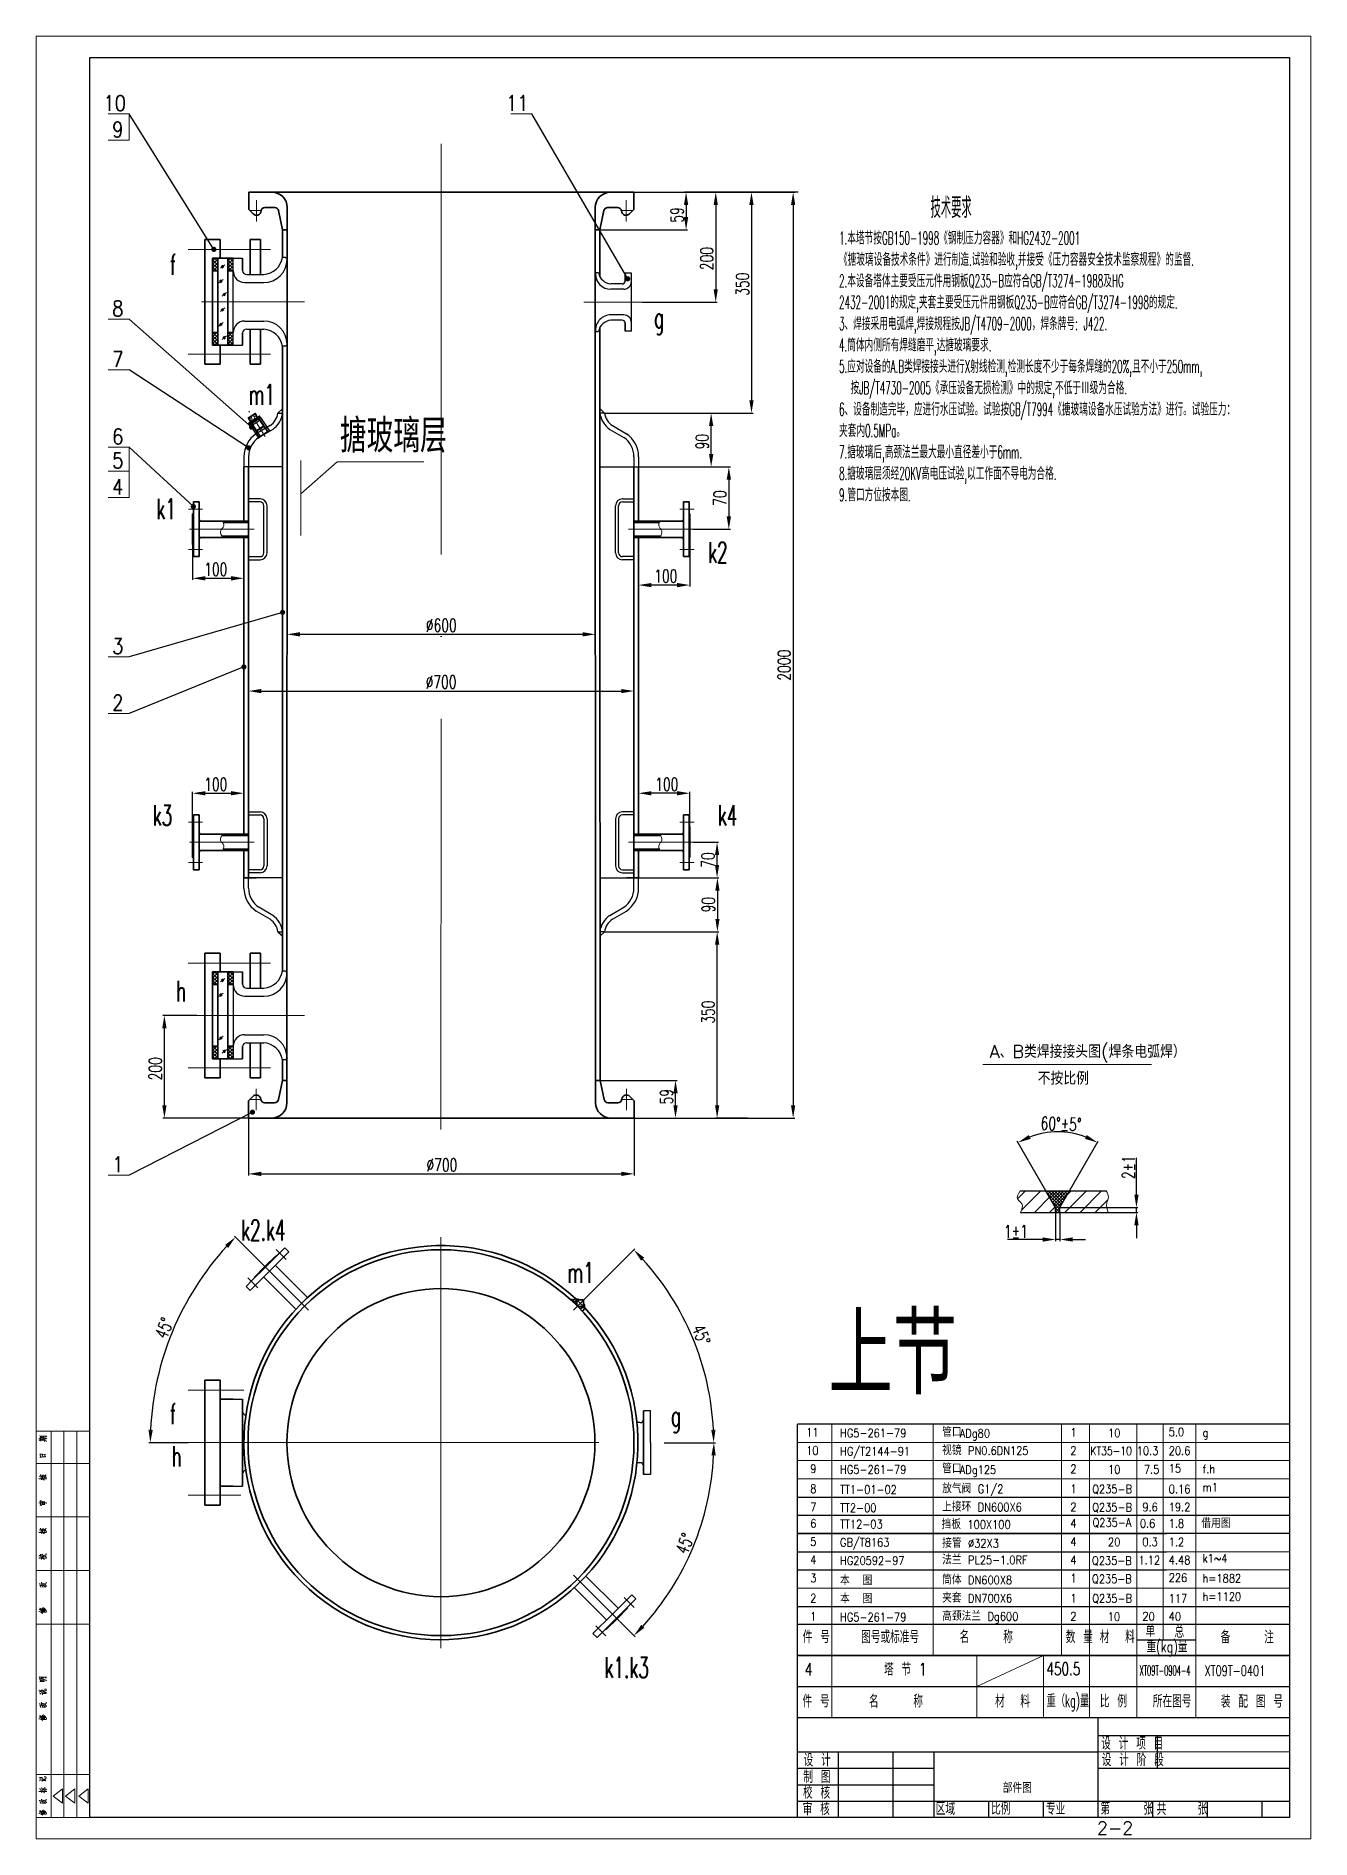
# Model space of a CAD drawing. Extents: x 11707 to 22622, y 3017 to 12806.
# Drawn here: x 14806 to 17289, y 6983 to 10494 of the extents above; entities that cross this region are included whole.
import ezdxf
from ezdxf.enums import TextEntityAlignment as Align

# ---------------------------------------------------------------- set-up
doc = ezdxf.new("R2010")
doc.units = 0
doc.header["$LTSCALE"] = 8
doc.linetypes.add('ACAD_ISO04W100', pattern=[30, 24, -3, 0, -3])
doc.linetypes.add('DASHDOT-S', pattern=[14, 10, -2, 0, -2])
for name, color, linetype, lineweight in [('cdr.dwg1', 4, 'Continuous', 35), ('cdr.dwg2', 2, 'Continuous', 13), ('cdr.dwg3', 1, 'ACAD_ISO04W100', 9), ('cdr_dim', 7, 'Continuous', 13), ('cdr_dwg2', 2, 'Continuous', 9), ('cdr_dwg3', 1, 'DASHDOT-S', 13)]:
    doc.layers.add(name, color=color, linetype=linetype, lineweight=lineweight)
doc.layers.add('cdr_dwg1', color=4, linetype='Continuous')
doc.layers.add('cdr_text', color=7, linetype='Continuous')
doc.styles.add('HZ', font='txt', dxfattribs={"width": 0.5, "bigfont": 'hzfs'})
doc.styles.get("Standard").update_dxf_attribs({"font": 'txt', "width": 0.7, "bigfont": 'hztxt.shx'})
doc.dimstyles.new('ISO-25', dxfattribs={"dimtxt": 2.5, "dimasz": 2.5, "dimexe": 1.25, "dimexo": 0.625, "dimtad": 1, "dimtxsty": 'Standard', "dimcen": 2.5, "dimadec": 0, "dimazin": 0, "dimtfac": 1, "dimtmove": 0, "dimatfit": 3, "dimfxl": 1, "dimarcsym": 0})
doc.dimstyles.new('筒轴直径标注', dxfattribs={"dimtxt": 50, "dimasz": 40, "dimexe": 12.5, "dimexo": 0.625, "dimgap": 6.25, "dimtad": 1, "dimtxsty": 'HZ', "dimcen": 15, "dimadec": 0, "dimazin": 0, "dimtm": 1e-09, "dimtfac": 1, "dimtmove": 0, "dimatfit": 3, "dimfxl": 1, "dimarcsym": 0})
pattern_1 = [(45, (17477.415, 7804.201), (-14.8174, 14.8174), [])]

msp = doc.modelspace()

# ---------------------------------------------------------------- texts
at = {"layer": 'cdr.dwg2', "style": 'HZ', "width": 0.8}
msp.add_text('搪玻璃层', height=65, dxfattribs=at).set_placement((15397.72, 9683.057))
at = {"layer": 'cdr_dim', "style": 'HZ'}
for s, height, width, p in [('10', 30, 0.85, (14937.128, 10348.634)), ('11', 30, 0.85, (15721.104, 10348.634)), ('9', 30, 0.85, (14954.123, 10297.148)), ('f', 40, 0.6, (15066.552, 10028.854)), ('8', 30, 0.85, (14954.123, 9948.621)), ('g', 40, 0.6, (16009.211, 9925.65)), ('7', 30, 0.85, (14954.123, 9849.926)), ('m1', 40, 0.6, (15219.723, 9775.703)), ('6', 30, 0.85, (14954.123, 9699.269)), ('5', 30, 0.85, (14954.123, 9652.734)), ('4', 30, 0.85, (14954.123, 9601.248)), ('k1', 40, 0.6, (15039.915, 9553.046)), ('k2', 40, 0.6, (16114.679, 9468.48)), ('3', 30, 0.85, (14954.123, 9291.061)), ('2', 30, 0.85, (14954.123, 9180.924)), ('k3', 40, 0.6, (15032.882, 8956.445)), ('k4', 40, 0.6, (16133.539, 8956.445)), ('h', 40, 0.6, (15078.371, 8613.933)), ('1', 30, 0.85, (14954.123, 8281.729)), ('k2.k4', 40, 0.6, (15205.151, 8148.638)), ('m1', 40, 0.6, (15840.639, 8065.702)), ('f', 40, 0.6, (15066.552, 7790.539)), ('g', 40, 0.6, (16042.046, 7786.928)), ('h', 40, 0.6, (15069.741, 7708.174)), ('k1.k3', 40, 0.6, (15912.99, 7296.65)), ('部件图', 19.965, 0.7, (16688.473, 7072.721))]:
    msp.add_text(s, height=height, dxfattribs=dict(at, width=width)).set_placement(p)
at = {"layer": 'cdr_dim', "lineweight": 30, "style": 'HZ', "width": 0.8}
msp.add_text('上节', height=156.8028, dxfattribs=at).set_placement((16349.13, 7848.529))
at = {"layer": 'cdr_dim', "style": 'HZ'}
msp.add_text('2-2', height=25, dxfattribs=at).set_placement((16871.936, 6991.804))
at = {"layer": 'cdr_dwg2', "style": 'HZ'}
msp.add_text('A、B类焊接接头图(焊条电弧焊）', height=25, dxfattribs=at).set_placement((16663.095, 8516.472), align=Align.MIDDLE_LEFT)
msp.add_text('不按比例', height=25, dxfattribs=at).set_placement((16756.473, 8451.672))
at = {"layer": 'cdr_dwg2', "insert": (16369.728, 10179.906), "char_height": 25, "width": 1029.77778, "attachment_point": 1, "style": 'HZ'}
msp.add_mtext('           {\\H1.458x;  \\H1.429x; \\H0.7679x;技术要求}\\P1.本塔节按GB150-1998《钢制压力容器》和HG2432-2001\\P《搪玻璃设备技术条件》进行制造.试验和验收,并接受《压力容器安全技术监察规程》的监督.\\P2.本设备塔体主要受压元件用钢板Q235-B应符合GB/T3274-1988及HG\\P2432-2001的规定,夹套主要受压元件用钢板Q235-B应符合GB/T3274-1998的规定.\\P3、焊接采用电弧焊,焊接规程按JB/T4709-2000，焊条牌号: J422.\\P4.筒体内侧所有焊缝磨平,达搪玻璃要求.\\P5.应对设备的A.B类焊接接头进行X射线检测,检测长度不少于每条焊缝的20%,且不小于250mm,\\P  按JB/T4730-2005《承压设备无损检测》中的规定,不低于Ⅲ级为合格.\\P6、设备制造完毕，应进行水压试验。试验按GB/T7994《搪玻璃设备水压试验方法》进行。试验压力：\\P夹套内0.5MPa。\\P7.搪玻璃后,高颈法兰最大最小直径差小于6mm.\\P8.搪玻璃层须经20KV高电压试验,以工作面不导电为合格.\\P9.管口方位按本图.\\P\\P\\P\\P  ', dxfattribs=at)
at = {"layer": 'cdr_text', "style": 'HZ'}
for s, height, width, p in [('11', 16.5, 0.85, (16305.804, 7766.714)), ('管口', 16.5, 0.85, (16570.566, 7766.447)), (' ADg80', 16.5, 0.85, (16592.285, 7764.687)), ('1', 16.5, 0.85, (16820.257, 7766.447)), ('10', 16.5, 0.85, (16893.508, 7765.21)), ('5.0', 16.5, 0.85, (17011.798, 7767.338)), ('g', 16.5, 0.85, (17077.694, 7766.122)), ('10', 16.5, 0.85, (16305.804, 7731.22)), ('视镜 PN0.6DN125', 16.5, 0.85, (16570.566, 7730.954)), ('2', 16.5, 0.85, (16820.257, 7730.954)), ('KT35-10', 16.5, 0.8, (16859.218, 7730.35)), ('10.3', 16.5, 0.85, (16949.56, 7730.629)), ('20.6', 16.5, 0.85, (17011.798, 7730.629)), ('9', 16.5, 0.85, (16313.576, 7695.727)), ('管口', 16.5, 0.85, (16570.566, 7695.46)), (' ADg125', 16.5, 0.85, (16592.285, 7693.701)), ('2', 16.5, 0.85, (16820.257, 7695.46)), ('10', 16.5, 0.85, (16893.508, 7694.224)), ('7.5', 16.5, 0.85, (16963.327, 7694.289)), ('15', 16.5, 0.85, (17011.798, 7696.351)), ('f.h', 16.5, 0.85, (17077.694, 7695.135)), ('8', 16.5, 0.85, (16313.576, 7656.684)), ('放气阀 G1/2', 16.5, 0.85, (16570.566, 7656.418)), ('1', 16.5, 0.85, (16820.257, 7656.418)), ('Q235-B', 16.5, 0.85, (16862.73, 7656.093)), ('0.16', 16.5, 0.85, (17011.798, 7656.02)), ('m1', 16.5, 0.85, (17077.694, 7659.642)), ('7', 16.5, 0.85, (16313.576, 7621.191)), ('上接环 DN600X6', 16.5, 0.85, (16570.566, 7620.924)), ('2', 16.5, 0.85, (16820.257, 7621.132)), ('Q235-B', 16.5, 0.85, (16862.73, 7620.599)), ('9.6', 16.5, 0.85, (16960.521, 7621.028)), ('19.2', 16.5, 0.85, (17011.798, 7621.028)), ('6', 16.5, 0.85, (16313.576, 7589.247)), ('挡板 100X100', 16.5, 0.85, (16569.438, 7586.991)), ('4', 16.5, 0.85, (16820.257, 7589.409)), ('Q235-A', 16.5, 0.85, (16863.335, 7590.925)), ('0.6', 16.5, 0.85, (16955.517, 7589.084)), ('1.8', 16.5, 0.85, (17011.798, 7589.084)), ('借用图', 16.5, 0.85, (17075.309, 7588.892)), ('5', 16.5, 0.85, (16313.576, 7553.754)), ('接管 %%c32X3', 16.5, 0.85, (16570.566, 7550.292)), ('4', 16.5, 0.85, (16820.257, 7553.487)), ('20', 16.5, 0.85, (16893.508, 7552.958)), ('0.3', 16.5, 0.85, (16960.521, 7553.162)), ('1.2', 16.5, 0.85, (17011.798, 7553.162)), ('4', 16.5, 0.85, (16313.576, 7518.26)), ('法兰 PL25-1.0RF', 16.5, 0.85, (16570.566, 7517.994)), ('4', 16.5, 0.85, (16820.257, 7517.994)), ('Q235-B', 16.5, 0.85, (16862.44, 7516.757)), ('1.12', 16.5, 0.85, (16953.046, 7517.669)), ('4.48', 16.5, 0.85, (17011.798, 7517.669)), ('k1~4', 16.5, 0.85, (17077.47, 7521.227)), ('3', 16.5, 0.85, (16313.576, 7482.767)), ('筒体 DN600X8', 16.5, 0.85, (16570.566, 7478.951)), ('1', 16.5, 0.85, (16820.257, 7482.5)), ('Q235-B', 16.5, 0.85, (16862.44, 7481.264)), ('226', 16.5, 0.85, (17011.798, 7483.391)), ('h=1882', 16.5, 0.85, (17077.694, 7482.175)), ('2', 16.5, 0.85, (16313.576, 7443.724)), ('夹套 DN700X6', 16.5, 0.85, (16570.566, 7443.458)), ('1', 16.5, 0.85, (16820.257, 7443.458)), ('Q235-B', 16.5, 0.85, (16862.73, 7443.133)), ('117', 16.5, 0.85, (17011.798, 7443.06)), ('h=1120', 16.5, 0.85, (17077.694, 7446.682)), ('1', 16.5, 0.85, (16313.576, 7408.231)), ('高颈法兰 Dg600', 16.5, 0.85, (16570.566, 7407.964)), ('2', 16.5, 0.85, (16820.257, 7408.172)), ('10', 16.5, 0.85, (16893.252, 7407.639)), ('20', 16.5, 0.85, (16960.521, 7408.068)), ('40', 16.5, 0.85, (17011.798, 7408.068)), ('XT09T-0904-4', 19.965, 0.45, (16954.907, 7300.973)), ('XT09T-0401', 19.965, 0.7, (17081.394, 7300.648))]:
    msp.add_text(s, height=height, dxfattribs=dict(at, width=width)).set_placement(p)
at = {"layer": 'cdr_text', "style": 'HZ', "width": 0.85}
for s, p in [('HG5-261-79', (16371.654, 7773.435)), ('HG/T2144-91', (16371.654, 7737.942)), ('HG5-261-79', (16371.654, 7702.448)), ('TT1-01-02', (16371.654, 7663.406)), ('TT2-00', (16371.654, 7627.912)), ('TT12-03', (16371.654, 7595.968)), ('GB/T8163', (16371.654, 7560.475)), ('HG20592-97', (16371.654, 7524.982)), ('本  图', (16371.654, 7485.939)), ('本  图', (16371.654, 7450.446)), ('HG5-261-79', (16371.654, 7414.952))]:
    msp.add_text(s, height=16.5, dxfattribs=at).set_placement(p, align=Align.MIDDLE_LEFT)
at = {"layer": 'cdr_text', "linetype": 'Continuous', "style": 'HZ'}
for s, height, width, p in [('件 号', 24.4017, 0.7, (16299.071, 7364.216)), ('图号或标准号', 24.4017, 0.7, (16412.83, 7364.216)), ('名    称', 24.4017, 0.7, (16604.58, 7364.216)), ('数 量', 24.4017, 0.7, (16811.277, 7364.216)), ('材  料', 24.4017, 0.7, (16877.606, 7364.216)), ('单 ', 24.4017, 0.7, (16966.586, 7375.981)), ('总', 24.402, 0.7, (17023.164, 7374.619)), ('备    注', 24.4017, 0.7, (17112.752, 7363.638)), ('重(kg)量', 22.1833, 0.7, (16968.51, 7346.447)), ('4', 24.402, 0.7, (16303.06, 7300.973)), ('塔 节 1', 24.4017, 0.7, (16457.3, 7300.973)), ('450.5', 24.4017, 0.7, (16773.75, 7301.968)), ('重（kg)量', 24.4017, 0.55, (16773.75, 7239.904)), ('件 号', 24.4017, 0.7, (16298.53, 7238.91)), (' 名    称', 24.4017, 0.7, (16412.83, 7238.91)), ('材  料', 24.4017, 0.7, (16673.519, 7238.91)), ('比 例', 24.4017, 0.7, (16877.606, 7238.91)), ('所在图号', 24.4017, 0.7, (16980.841, 7238.91)), ('装 配 图 号', 24.4017, 0.7, (17113.415, 7238.585)), ('设 计 项 目', 24.4017, 0.7, (16880.337, 7156.837)), ('设 计', 24.4017, 0.7, (16300.696, 7124.456)), ('设 计 阶 段', 24.4017, 0.7, (16881.326, 7124.833)), ('制 图', 24.4017, 0.7, (16300.096, 7091.876)), ('校 核', 24.4017, 0.7, (16299.496, 7061.14)), ('第', 24.402, 0.7, (16878.723, 7030.542)), ('审 核', 24.4017, 0.7, (16298.897, 7029.174)), ('区域', 24.4017, 0.7, (16558.067, 7029.557)), ('比例', 24.4017, 0.7, (16665.946, 7030.125)), ('专业', 24.4017, 0.7, (16772.662, 7029.724)), ('张', 24.402, 0.7, (16962.297, 7030.007)), ('共', 24.402, 0.7, (16988.316, 7029.472)), ('张', 24.402, 0.7, (17067.947, 7030.007))]:
    msp.add_text(s, height=height, dxfattribs=dict(at, width=width)).set_placement(p)

# ---------------------------------------------------------------- blocks, each defined once
blk = doc.blocks.new('*D310')
at = {"layer": 'cdr_dim', "color": 0, "lineweight": -2}
for p, q in [((15970.3, 10190.2), (16283.3, 10190.2)), ((16280.3, 10165.2), (16280.3, 8411.8)), ((15970.3, 8386.8), (16283.3, 8386.8))]:
    blk.add_line(p, q, dxfattribs=at)
at = {"layer": 'cdr_dim', "color": 0}
for points in [[(16276.1, 10165.2), (16284.4, 10165.2), (16280.3, 10190.2)], [(16276.1, 8411.8), (16284.4, 8411.8), (16280.3, 8386.8)]]:
    blk.add_solid(points, dxfattribs=at)
at = {"layer": 'Defpoints', "color": 0}
for p in [(15970.1, 10190.2), (15970.1, 8386.8), (16280.3, 8386.8)]:
    blk.add_point(p, dxfattribs=at)
at = {"layer": 'cdr_dim', "color": 0, "insert": (16262.8, 9268.9), "char_height": 25, "attachment_point": 5, "rotation": 90}
blk.add_mtext('2000', dxfattribs=at)
blk = doc.blocks.new('*D311')
at = {"layer": 'cdr_dim', "color": 0, "lineweight": -2}
for p, q in [((15118.8, 8586.8), (15052.8, 8586.8)), ((15055.8, 8411.8), (15055.8, 8561.8)), ((15218.6, 8386.8), (15052.8, 8386.8))]:
    blk.add_line(p, q, dxfattribs=at)
at = {"layer": 'cdr_dim', "color": 0}
for points in [[(15051.6, 8561.8), (15060, 8561.8), (15055.8, 8586.8)], [(15051.6, 8411.8), (15060, 8411.8), (15055.8, 8386.8)]]:
    blk.add_solid(points, dxfattribs=at)
at = {"layer": 'Defpoints', "color": 0}
for p in [(15055.8, 8586.8), (15119, 8586.8), (15218.8, 8386.8)]:
    blk.add_point(p, dxfattribs=at)
at = {"layer": 'cdr_dim', "color": 0, "insert": (15038.3, 8483), "char_height": 25, "attachment_point": 5, "rotation": 90}
blk.add_mtext('200', dxfattribs=at)
blk = doc.blocks.new('*D312')
at = {"layer": 'cdr_dim', "color": 0, "lineweight": -2}
for p, q in [((15110.7, 8954), (15110.7, 9022.5)), ((15135.7, 9019.5), (15185.7, 9019.5)), ((15210.7, 8958.6), (15210.7, 9022.5))]:
    blk.add_line(p, q, dxfattribs=at)
at = {"layer": 'cdr_dim', "color": 0}
for points in [[(15135.7, 9023.6), (15135.7, 9015.3), (15110.7, 9019.5)], [(15185.7, 9023.6), (15185.7, 9015.3), (15210.7, 9019.5)]]:
    blk.add_solid(points, dxfattribs=at)
at = {"layer": 'Defpoints', "color": 0}
for p in [(15210.7, 9019.5), (15110.7, 8953.8), (15210.7, 8958.4)]:
    blk.add_point(p, dxfattribs=at)
at = {"layer": 'cdr_dim', "color": 0, "insert": (15155.8, 9037), "char_height": 25, "attachment_point": 5}
blk.add_mtext('100', dxfattribs=at)
blk = doc.blocks.new('*D313')
at = {"layer": 'cdr_dim', "color": 0, "lineweight": -2}
for p, q in [((15110.7, 9503.5), (15110.7, 9435.1)), ((15210.7, 9499), (15210.7, 9435.1)), ((15135.7, 9438.1), (15185.7, 9438.1))]:
    blk.add_line(p, q, dxfattribs=at)
at = {"layer": 'cdr_dim', "color": 0}
for points in [[(15135.7, 9442.3), (15135.7, 9433.9), (15110.7, 9438.1)], [(15185.7, 9442.3), (15185.7, 9433.9), (15210.7, 9438.1)]]:
    blk.add_solid(points, dxfattribs=at)
at = {"layer": 'Defpoints', "color": 0}
for p in [(15110.7, 9503.7), (15210.7, 9499.2), (15210.7, 9438.1)]:
    blk.add_point(p, dxfattribs=at)
at = {"layer": 'cdr_dim', "color": 0, "insert": (15155.8, 9455.6), "char_height": 25, "attachment_point": 5}
blk.add_mtext('100', dxfattribs=at)
blk = doc.blocks.new('*D314')
at = {"layer": 'cdr_dim', "color": 0, "lineweight": -2}
for p, q in [((15979.3, 9499), (15979.3, 9421.9)), ((16079.3, 9503.5), (16079.3, 9421.9)), ((16054.3, 9424.9), (16004.3, 9424.9))]:
    blk.add_line(p, q, dxfattribs=at)
at = {"layer": 'cdr_dim', "color": 0}
for points in [[(16004.3, 9429), (16004.3, 9420.7), (15979.3, 9424.9)], [(16054.3, 9429), (16054.3, 9420.7), (16079.3, 9424.9)]]:
    blk.add_solid(points, dxfattribs=at)
at = {"layer": 'Defpoints', "color": 0}
for p in [(15979.3, 9499.2), (16079.3, 9503.7), (15979.3, 9424.9)]:
    blk.add_point(p, dxfattribs=at)
at = {"layer": 'cdr_dim', "color": 0, "insert": (16032.3, 9442.4), "char_height": 25, "attachment_point": 5}
blk.add_mtext('100', dxfattribs=at)
blk = doc.blocks.new('*D315')
at = {"layer": 'cdr_dim', "color": 0, "lineweight": -2}
for p, q in [((15979.3, 8958.6), (15979.3, 9022.5)), ((16054.3, 9019.5), (16004.3, 9019.5)), ((16079.3, 8954), (16079.3, 9022.5))]:
    blk.add_line(p, q, dxfattribs=at)
at = {"layer": 'cdr_dim', "color": 0}
for points in [[(16004.3, 9023.6), (16004.3, 9015.3), (15979.3, 9019.5)], [(16054.3, 9023.6), (16054.3, 9015.3), (16079.3, 9019.5)]]:
    blk.add_solid(points, dxfattribs=at)
at = {"layer": 'Defpoints', "color": 0}
for p in [(15979.3, 9019.5), (15979.3, 8958.4), (16079.3, 8953.8)]:
    blk.add_point(p, dxfattribs=at)
at = {"layer": 'cdr_dim', "color": 0, "insert": (16034.2, 9037), "char_height": 25, "attachment_point": 5}
blk.add_mtext('100', dxfattribs=at)
blk = doc.blocks.new('*D316')
at = {"layer": 'cdr_dim', "color": 0, "lineweight": -2}
for p, q in [((16085.8, 8924), (16135.1, 8924)), ((16132.1, 8879.9), (16132.1, 8899)), ((15979.6, 8854.9), (16135.1, 8854.9))]:
    blk.add_line(p, q, dxfattribs=at)
at = {"layer": 'cdr_dim', "color": 0}
for points in [[(16128, 8899), (16136.3, 8899), (16132.1, 8924)], [(16128, 8879.9), (16136.3, 8879.9), (16132.1, 8854.9)]]:
    blk.add_solid(points, dxfattribs=at)
at = {"layer": 'Defpoints', "color": 0}
for p in [(16085.6, 8924), (16132.1, 8924), (15979.4, 8854.9)]:
    blk.add_point(p, dxfattribs=at)
at = {"layer": 'cdr_dim', "color": 0, "insert": (16114.6, 8889.4), "char_height": 25, "attachment_point": 5, "rotation": 90}
blk.add_mtext('70', dxfattribs=at)
blk = doc.blocks.new('*D405')
at = {"layer": 'cdr_dim', "color": 0, "lineweight": -2}
for p, q in [((16171.2, 10190.2), (16068.8, 10190.2)), ((16071.8, 10165.2), (16071.8, 10141.7)), ((15904.2, 10116.7), (16074.8, 10116.7))]:
    blk.add_line(p, q, dxfattribs=at)
at = {"layer": 'cdr_dim', "color": 0}
for points in [[(16067.7, 10165.2), (16076, 10165.2), (16071.8, 10190.2)], [(16067.7, 10141.7), (16076, 10141.7), (16071.8, 10116.7)]]:
    blk.add_solid(points, dxfattribs=at)
at = {"layer": 'Defpoints', "color": 0}
for p in [(16171.4, 10190.2), (15904, 10116.7), (16071.8, 10116.7)]:
    blk.add_point(p, dxfattribs=at)
at = {"layer": 'cdr_dim', "color": 0, "insert": (16054.3, 10145.8), "char_height": 25, "attachment_point": 5, "rotation": 90}
blk.add_mtext('59', dxfattribs=at)
blk = doc.blocks.new('*D406')
at = {"layer": 'cdr_dim', "color": 0, "lineweight": -2}
for p, q in [((16221.6, 10190.2), (16126.6, 10190.2)), ((16129.6, 10165.2), (16129.6, 10001.1)), ((15986.4, 9976.1), (16132.6, 9976.1))]:
    blk.add_line(p, q, dxfattribs=at)
at = {"layer": 'cdr_dim', "color": 0}
for points in [[(16125.4, 10165.2), (16133.7, 10165.2), (16129.6, 10190.2)], [(16125.4, 10001.1), (16133.7, 10001.1), (16129.6, 9976.1)]]:
    blk.add_solid(points, dxfattribs=at)
at = {"layer": 'Defpoints', "color": 0}
for p in [(16221.8, 10190.2), (15986.2, 9976.1), (16129.6, 9976.1)]:
    blk.add_point(p, dxfattribs=at)
at = {"layer": 'cdr_dim', "color": 0, "insert": (16112.1, 10060.7), "char_height": 25, "attachment_point": 5, "rotation": 90}
blk.add_mtext('200', dxfattribs=at)
blk = doc.blocks.new('*D317')
at = {"layer": 'cdr_dim', "color": 0, "lineweight": -2}
for p, q in [((16289.9, 10190.2), (16196.2, 10190.2)), ((16199.2, 10165.2), (16199.2, 9784.9)), ((15913.2, 9759.9), (16202.2, 9759.9))]:
    blk.add_line(p, q, dxfattribs=at)
at = {"layer": 'cdr_dim', "color": 0}
for points in [[(16195, 10165.2), (16203.3, 10165.2), (16199.2, 10190.2)], [(16195, 9784.9), (16203.3, 9784.9), (16199.2, 9759.9)]]:
    blk.add_solid(points, dxfattribs=at)
at = {"layer": 'Defpoints', "color": 0}
for p in [(16290.1, 10190.2), (15913, 9759.9), (16199.2, 9759.9)]:
    blk.add_point(p, dxfattribs=at)
at = {"layer": 'cdr_dim', "color": 0, "insert": (16181.7, 10010.8), "char_height": 25, "attachment_point": 5, "rotation": 90}
blk.add_mtext('350', dxfattribs=at)
blk = doc.blocks.new('*D407')
at = {"layer": 'cdr_dim', "color": 0, "lineweight": -2}
for p, q in [((15979.6, 9759.9), (16123.6, 9759.9)), ((16120.6, 9679.9), (16120.6, 9734.9)), ((15979.6, 9654.9), (16123.6, 9654.9))]:
    blk.add_line(p, q, dxfattribs=at)
at = {"layer": 'cdr_dim', "color": 0}
for points in [[(16116.5, 9734.9), (16124.8, 9734.9), (16120.6, 9759.9)], [(16116.5, 9679.9), (16124.8, 9679.9), (16120.6, 9654.9)]]:
    blk.add_solid(points, dxfattribs=at)
at = {"layer": 'Defpoints', "color": 0}
for p in [(15979.4, 9759.9), (16120.6, 9759.9), (15979.4, 9654.9)]:
    blk.add_point(p, dxfattribs=at)
at = {"layer": 'cdr_dim', "color": 0, "insert": (16103.1, 9704.1), "char_height": 25, "attachment_point": 5, "rotation": 90}
blk.add_mtext('90', dxfattribs=at)
blk = doc.blocks.new('*D408')
at = {"layer": 'cdr_dim', "color": 0, "lineweight": -2}
for p, q in [((16124.3, 9654.9), (16158.1, 9654.9)), ((16155.1, 9629.9), (16155.1, 9558.6)), ((16085.8, 9533.6), (16158.1, 9533.6))]:
    blk.add_line(p, q, dxfattribs=at)
at = {"layer": 'cdr_dim', "color": 0}
for points in [[(16150.9, 9629.9), (16159.3, 9629.9), (16155.1, 9654.9)], [(16150.9, 9558.6), (16159.3, 9558.6), (16155.1, 9533.6)]]:
    blk.add_solid(points, dxfattribs=at)
at = {"layer": 'Defpoints', "color": 0}
for p in [(16124.1, 9654.9), (16085.6, 9533.6), (16155.1, 9533.6)]:
    blk.add_point(p, dxfattribs=at)
at = {"layer": 'cdr_dim', "color": 0, "insert": (16137.6, 9594.2), "char_height": 25, "attachment_point": 5, "rotation": 90}
blk.add_mtext('70', dxfattribs=at)
blk = doc.blocks.new('*D409')
at = {"layer": 'cdr_dim', "color": 0, "lineweight": -2}
for p, q in [((15904.8, 8460.2), (16054.2, 8460.2)), ((16051.2, 8411.8), (16051.2, 8435.2)), ((16045.2, 8386.8), (16054.2, 8386.8))]:
    blk.add_line(p, q, dxfattribs=at)
at = {"layer": 'cdr_dim', "color": 0}
for points in [[(16047.1, 8435.2), (16055.4, 8435.2), (16051.2, 8460.2)], [(16047.1, 8411.8), (16055.4, 8411.8), (16051.2, 8386.8)]]:
    blk.add_solid(points, dxfattribs=at)
at = {"layer": 'Defpoints', "color": 0}
for p in [(15904.6, 8460.2), (16051.2, 8460.2), (16045, 8386.8)]:
    blk.add_point(p, dxfattribs=at)
at = {"layer": 'cdr_dim', "color": 0, "insert": (16033.7, 8428.5), "char_height": 25, "attachment_point": 5, "rotation": 90}
blk.add_mtext('59', dxfattribs=at)
blk = doc.blocks.new('*D318')
at = {"layer": 'cdr_dim', "color": 0, "lineweight": -2}
for p, q in [((15219.4, 8386.6), (15219.4, 8275.2)), ((15970.6, 8386.6), (15970.6, 8275.2)), ((15244.4, 8278.2), (15945.6, 8278.2))]:
    blk.add_line(p, q, dxfattribs=at)
at = {"layer": 'cdr_dim', "color": 0}
for points in [[(15244.4, 8282.4), (15244.4, 8274), (15219.4, 8278.2)], [(15945.6, 8282.4), (15945.6, 8274), (15970.6, 8278.2)]]:
    blk.add_solid(points, dxfattribs=at)
at = {"layer": 'Defpoints', "color": 0}
for p in [(15219.4, 8386.8), (15970.6, 8386.8), (15970.6, 8278.2)]:
    blk.add_point(p, dxfattribs=at)
at = {"layer": 'cdr_dim', "color": 0, "insert": (15596.2, 8295.7), "char_height": 25, "attachment_point": 5}
blk.add_mtext('%%c700', dxfattribs=at)
blk = doc.blocks.new('*D410')
at = {"layer": 'cdr_dim', "color": 0, "lineweight": -2}
for p, q in [((15294.8, 9329), (15294.8, 9332)), ((15319.8, 9329), (15870.2, 9329)), ((15895.2, 9329.2), (15895.2, 9332))]:
    blk.add_line(p, q, dxfattribs=at)
at = {"layer": 'cdr_dim', "color": 0}
for points in [[(15319.8, 9333.2), (15319.8, 9324.8), (15294.8, 9329)], [(15870.2, 9333.2), (15870.2, 9324.8), (15895.2, 9329)]]:
    blk.add_solid(points, dxfattribs=at)
at = {"layer": 'Defpoints', "color": 0}
for p in [(15294.8, 9328.8), (15895.2, 9329), (15895.2, 9329)]:
    blk.add_point(p, dxfattribs=at)
at = {"layer": 'cdr_dim', "color": 0, "insert": (15595, 9346.5), "char_height": 25, "attachment_point": 5}
blk.add_mtext('%%c600', dxfattribs=at)
blk = doc.blocks.new('*D412')
at = {"layer": 'cdr_dim', "color": 0, "lineweight": -2}
for p, q in [((15219.7, 9171.3), (15219.7, 9221.5)), ((15244.7, 9218.5), (15945.4, 9218.5)), ((15970.4, 9171.3), (15970.4, 9221.5))]:
    blk.add_line(p, q, dxfattribs=at)
at = {"layer": 'cdr_dim', "color": 0}
for points in [[(15244.7, 9222.6), (15244.7, 9214.3), (15219.7, 9218.5)], [(15945.4, 9222.6), (15945.4, 9214.3), (15970.4, 9218.5)]]:
    blk.add_solid(points, dxfattribs=at)
at = {"layer": 'Defpoints', "color": 0}
for p in [(15970.4, 9218.5), (15219.7, 9171.1), (15970.4, 9171.1)]:
    blk.add_point(p, dxfattribs=at)
at = {"layer": 'cdr_dim', "color": 0, "insert": (15594.7, 9236), "char_height": 25, "attachment_point": 5}
blk.add_mtext('%%c700', dxfattribs=at)
blk = doc.blocks.new('tuqa')
at = {"color": 4, "linetype": 'Continuous'}
for p, q in [((-25, 180), (0, 180)), ((-18, 0), (-18, 180)), ((0, 165), (-24.85, 165)), ((0, 140), (-24.85, 140)), ((0, 115), (-24.85, 115)), ((0, 90), (-24.85, 90)), ((0, 20), (-24.85, 20)), ((0, 0), (-25, 0))]:
    blk.add_line(p, q, dxfattribs=at)
at = {"color": 7, "linetype": 'Continuous'}
for p, q in [((-12, 0), (-12, 180)), ((-6, 0), (-6, 180))]:
    blk.add_line(p, q, dxfattribs=at)
at = {"color": 1, "linetype": 'Continuous'}
for p, q in [((-17.08, 10), (-12.71, 13.35)), ((-17.08, 10), (-12.71, 6.65)), ((-12.71, 6.65), (-12.71, 13.35)), ((-11.26, 10), (-6.89, 13.35)), ((-11.26, 10), (-6.89, 6.65)), ((-6.89, 6.65), (-6.89, 13.35)), ((-5.11, 10), (-0.75, 13.35)), ((-5.11, 10), (-0.75, 6.65)), ((-0.75, 6.65), (-0.75, 13.35))]:
    blk.add_line(p, q, dxfattribs=at)
at = {"color": 7, "linetype": 'Continuous'}
for points in [[(-23.7, 176.39), (-23.53, 176.44), (-23.53, 176.44), (-21.25, 176.36)], [(-23.3, 176.96), (-22.98, 177.03), (-22.98, 177.03), (-22.33, 177.03), (-22.33, 177.03), (-21.63, 177.01), (-21.63, 177.01), (-21.2, 176.96), (-21.2, 176.96), (-20.73, 176.83), (-20.73, 176.83), (-20.44, 176.69), (-20.44, 176.69), (-20, 176.41)], [(-22.95, 177.03), (-23.09, 177.78), (-23.09, 177.78), (-23.18, 177.7), (-23.18, 177.7), (-22.27, 177.7), (-22.27, 177.7), (-22.22, 177.7), (-22.22, 177.7), (-20.9, 177.73), (-20.9, 177.73), (-20.41, 177.7), (-20.41, 177.7), (-20.12, 177.68), (-20.12, 177.68), (-20.03, 177.65), (-20.03, 177.65), (-20.41, 177.28), (-20.41, 177.28), (-20.15, 177.63)], [(-22.74, 175.3), (-22.92, 176.76)], [(-22.22, 177.06), (-22.3, 177.48)], [(-21.46, 177.01), (-21.46, 177.06), (-21.46, 177.06), (-21.55, 177.45)], [(-21.08, 175.22), (-21.31, 176.76), (-21.31, 176.76), (-21.34, 176.69), (-21.34, 176.69), (-21.25, 176.59)], [(-20.99, 176.19), (-20.64, 176.46), (-20.64, 176.46), (-20.5, 176.46), (-20.5, 176.46), (-20.76, 176.36)], [(-23.53, 175.69), (-23.35, 175.74), (-23.35, 175.74), (-21.17, 175.74)], [(-23.27, 167.87), (-22.98, 167.92), (-22.98, 167.92), (-22.33, 167.94), (-22.33, 167.94), (-21.66, 167.97), (-21.66, 167.97), (-21.57, 167.97), (-21.57, 167.97), (-21.11, 167.97), (-21.11, 167.97), (-20.5, 167.97), (-20.5, 167.97), (-20.7, 167.97), (-20.7, 167.97), (-20.88, 168.93), (-20.88, 168.93), (-20.67, 169.13), (-20.67, 169.13), (-20.93, 169.18), (-20.93, 169.18), (-21.28, 169.18), (-21.28, 169.18), (-21.95, 169.21), (-21.95, 169.21), (-22.65, 169.23), (-22.65, 169.23), (-23.24, 169.23), (-23.24, 169.23), (-23.15, 169.26), (-23.15, 169.26), (-22.95, 167.94)], [(-22.25, 175.77), (-22.33, 176.21)], [(-21.9, 167.97), (-22.07, 168.93), (-22.07, 168.93), (-22.1, 168.83), (-22.1, 168.83), (-21.98, 168.61)], [(-21.75, 175.79), (-21.84, 176.19)], [(-20.9, 175.79), (-20.76, 175.77), (-20.76, 175.77), (-20.47, 175.57), (-20.47, 175.57), (-20.26, 175.4), (-20.26, 175.4), (-20.12, 175.22)], [(-22.65, 158.41), (-22.89, 159.8), (-22.89, 159.8), (-22.92, 159.7), (-22.92, 159.7), (-22.83, 159.5)], [(-20.99, 159.03), (-20.5, 159.53), (-20.5, 159.53), (-20.26, 159.63), (-20.26, 159.63), (-20.55, 159.48)], [(-23.65, 157.77), (-23.5, 157.87), (-23.5, 157.87), (-23.53, 157.84), (-23.53, 157.84), (-20.09, 157.84), (-20.09, 157.84), (-20.35, 157.82), (-20.35, 157.82), (-20.64, 157.84)], [(-23.59, 158.83), (-23.3, 159.01), (-23.3, 159.01), (-23.18, 159.03), (-23.18, 159.03), (-23.09, 159.01)], [(-22.68, 158.91), (-22.51, 158.88), (-22.51, 158.88), (-21.81, 158.46), (-21.81, 158.46), (-21.78, 158.41), (-21.78, 158.41), (-21.98, 159.18)], [(-22.62, 158.21), (-22.45, 157.25)], [(-22.42, 157.87), (-21.95, 157.64), (-21.95, 157.64), (-21.6, 157.47), (-21.6, 157.47), (-21.34, 157.32), (-21.34, 157.32), (-21.08, 157.12)], [(-22.36, 159.33), (-22.22, 159.3), (-22.22, 159.3), (-21.78, 159.01), (-21.78, 159.01), (-21.75, 158.98), (-21.75, 158.98), (-21.46, 158.76), (-21.46, 158.76), (-21.17, 158.51), (-21.17, 158.51), (-20.9, 158.24)], [(-22.22, 157.87), (-21.87, 158.19)], [(-21.78, 159.5), (-21.57, 159.43), (-21.57, 159.43), (-21.11, 159.13), (-21.11, 159.13), (-20.82, 158.83), (-20.82, 158.83), (-20.5, 158.51), (-20.5, 158.51), (-20.26, 158.24), (-20.26, 158.24), (-20.09, 158.02)], [(-23.68, 146.41), (-23.38, 146.56), (-23.38, 146.56), (-23.18, 146.61)], [(-23.18, 145.52), (-22.92, 145.52), (-22.92, 145.52), (-22.71, 145.47), (-22.71, 145.47), (-22.51, 145.42), (-22.51, 145.42), (-22.36, 145.37)], [(-22.86, 145.52), (-23.03, 147.75), (-23.03, 147.75), (-23.12, 147.7), (-23.12, 147.7), (-22.65, 147.4)], [(-22.77, 146.51), (-22.71, 146.56), (-22.71, 146.56), (-20.06, 146.54), (-20.06, 146.54), (-20.32, 146.49), (-20.32, 146.49), (-20.64, 146.54)], [(-21.2, 147.11), (-21.05, 147.21), (-21.05, 147.21), (-22.45, 147.36), (-22.45, 147.36), (-22.33, 147.4), (-22.33, 147.4), (-22.13, 145.84)], [(-22.39, 145.74), (-22.13, 145.79), (-22.13, 145.79), (-20.85, 145.89), (-20.85, 145.89), (-21.08, 145.87), (-21.08, 145.87), (-21.2, 147.11), (-21.2, 147.11), (-21.23, 146.96), (-21.23, 146.96), (-21.17, 146.69)], [(-21.66, 146.09), (-21.78, 146.98)], [(-22.65, 133.41), (-22.89, 134.8), (-22.89, 134.8), (-22.92, 134.7), (-22.92, 134.7), (-22.83, 134.5)], [(-21.78, 134.5), (-21.57, 134.43), (-21.57, 134.43), (-21.11, 134.13), (-21.11, 134.13), (-20.82, 133.83), (-20.82, 133.83), (-20.5, 133.51), (-20.5, 133.51), (-20.26, 133.24), (-20.26, 133.24), (-20.09, 133.02)], [(-20.99, 134.03), (-20.5, 134.53), (-20.5, 134.53), (-20.26, 134.63), (-20.26, 134.63), (-20.55, 134.48)], [(-23.65, 132.77), (-23.5, 132.87), (-23.5, 132.87), (-23.53, 132.84), (-23.53, 132.84), (-20.09, 132.84), (-20.09, 132.84), (-20.35, 132.82), (-20.35, 132.82), (-20.64, 132.84)], [(-23.59, 133.83), (-23.3, 134.01), (-23.3, 134.01), (-23.18, 134.03), (-23.18, 134.03), (-23.09, 134.01)], [(-22.68, 133.91), (-22.51, 133.88), (-22.51, 133.88), (-21.81, 133.46), (-21.81, 133.46), (-21.78, 133.41), (-21.78, 133.41), (-21.98, 134.18)], [(-22.62, 133.21), (-22.45, 132.25)], [(-22.42, 132.87), (-21.95, 132.64), (-21.95, 132.64), (-21.6, 132.47), (-21.6, 132.47), (-21.34, 132.32), (-21.34, 132.32), (-21.08, 132.12)], [(-22.36, 134.33), (-22.22, 134.3), (-22.22, 134.3), (-21.78, 134.01), (-21.78, 134.01), (-21.75, 133.98), (-21.75, 133.98), (-21.46, 133.76), (-21.46, 133.76), (-21.17, 133.51), (-21.17, 133.51), (-20.9, 133.24)], [(-22.22, 132.87), (-21.87, 133.19)], [(-23.65, 121.81), (-23.38, 121.96), (-23.38, 121.96), (-23.21, 122.01), (-23.21, 122.01), (-23.03, 122.01)], [(-23.65, 120.79), (-23.47, 120.92), (-23.47, 120.92), (-23.53, 120.87), (-23.53, 120.87), (-20.09, 120.87), (-20.09, 120.87), (-20.29, 120.82), (-20.29, 120.82), (-20.58, 120.87)], [(-22.71, 121.44), (-22.92, 122.7), (-22.92, 122.7), (-22.95, 122.6), (-22.95, 122.6), (-22.89, 122.48)], [(-22.68, 121.21), (-22.48, 120.27)], [(-22.51, 122.23), (-22.19, 122.53), (-22.19, 122.53), (-22.04, 122.6), (-22.04, 122.6), (-21.87, 122.7)], [(-22.51, 121.76), (-22.27, 121.74), (-22.27, 121.74), (-21.87, 121.49), (-21.87, 121.49), (-21.57, 121.31), (-21.57, 121.31), (-21.46, 121.21)], [(-22.48, 120.87), (-22.07, 120.72), (-22.07, 120.72), (-21.72, 120.55), (-21.72, 120.55), (-21.4, 120.37), (-21.4, 120.37), (-21.11, 120.17)], [(-22.33, 120.89), (-21.95, 121.24)], [(-22.07, 122.21), (-21.84, 122.23), (-21.84, 122.23), (-21.43, 122.08), (-21.43, 122.08), (-21.11, 121.93), (-21.11, 121.93), (-20.85, 121.76), (-20.85, 121.76), (-20.64, 121.61), (-20.64, 121.61), (-20.44, 121.46), (-20.44, 121.46), (-20.26, 121.29), (-20.26, 121.29), (-20.09, 121.07)], [(-21.66, 121.54), (-21.6, 121.61), (-21.6, 121.61), (-20.26, 122.48), (-20.26, 122.48), (-20.23, 122.95), (-20.23, 122.95), (-20.32, 122.5), (-20.32, 122.5), (-20.44, 122.38)], [(-22.25, 108.49), (-22.42, 109.6), (-22.42, 109.6), (-22.45, 109.48), (-22.45, 109.48), (-22.39, 109.28)], [(-21.87, 108.36), (-21.84, 108.44), (-21.84, 108.44), (-20.26, 109.21), (-20.26, 109.21), (-20.23, 109.68), (-20.23, 109.68), (-20.32, 109.23), (-20.32, 109.23), (-20.5, 109.11)], [(-23.62, 108.88), (-23.27, 108.83), (-23.27, 108.83), (-22.8, 108.68), (-22.8, 108.68), (-22.3, 108.49), (-22.3, 108.49), (-21.98, 108.34), (-21.98, 108.34), (-21.75, 108.24), (-21.75, 108.24), (-21.55, 108.14)], [(-22.95, 107.25), (-23.09, 108.24), (-23.09, 108.24), (-23.18, 108.14), (-23.18, 108.14), (-22.16, 108.02), (-22.16, 108.02), (-22.16, 108.14), (-22.16, 108.14), (-22.04, 107.4), (-22.04, 107.4), (-22.3, 107.35), (-22.3, 107.35), (-21.98, 107.4), (-21.98, 107.4), (-20.67, 107.37)], [(-22.3, 109.11), (-22.13, 109.11), (-22.13, 109.11), (-21.66, 109.01), (-21.66, 109.01), (-21.4, 108.91), (-21.4, 108.91), (-21.17, 108.81), (-21.17, 108.81), (-20.96, 108.68), (-20.96, 108.68), (-20.76, 108.54), (-20.76, 108.54), (-20.55, 108.36), (-20.55, 108.36), (-20.41, 108.16), (-20.41, 108.16), (-20.26, 107.97), (-20.26, 107.97), (-20.2, 107.82), (-20.2, 107.82), (-20.15, 107.67)], [(-20.55, 107.3), (-21.34, 108.07)], [(-23.68, 96.04), (-23.5, 96.02), (-23.5, 96.02), (-23.03, 95.79), (-23.03, 95.79), (-22.98, 95.79), (-22.98, 95.79), (-22.62, 95.59), (-22.62, 95.59), (-22.33, 95.42), (-22.33, 95.42), (-22.1, 95.25), (-22.1, 95.25), (-21.9, 95.1)], [(-23.62, 96.93), (-23.18, 96.76), (-23.18, 96.76), (-22.83, 96.61), (-22.83, 96.61), (-22.57, 96.44), (-22.57, 96.44), (-22.51, 96.41), (-22.51, 96.41), (-22.3, 96.29)], [(-23.06, 96.71), (-23.03, 96.81), (-23.03, 96.81), (-23.15, 97.55), (-23.15, 97.55), (-23.21, 97.5), (-23.21, 97.5), (-22.8, 97.26), (-22.8, 97.26), (-22.45, 97.03), (-22.45, 97.03), (-22.22, 96.83), (-22.22, 96.83), (-22.01, 96.61), (-22.01, 96.61), (-21.81, 96.39), (-21.81, 96.39), (-21.69, 96.24)], [(-22.77, 96.61), (-22.74, 96.71), (-22.74, 96.71), (-21.69, 97.68), (-21.69, 97.68), (-21.72, 98), (-21.72, 98), (-21.72, 97.68), (-21.72, 97.68), (-21.84, 97.55)], [(-22.68, 95.69), (-20.12, 95.69), (-20.12, 95.69), (-20.35, 95.64), (-20.35, 95.64), (-20.79, 95.69)], [(-22.6, 96.07), (-20.9, 96.07), (-20.9, 96.07), (-21.11, 96.04), (-21.11, 96.04), (-21.25, 96.07)], [(-21.98, 97.03), (-21.9, 97.01), (-21.9, 97.01), (-21.87, 96.98), (-21.87, 96.98), (-21.63, 96.74), (-21.63, 96.74), (-21.43, 96.54), (-21.43, 96.54), (-21.28, 96.36)], [(-21.63, 97.23), (-21.52, 97.18), (-21.52, 97.18), (-21.46, 97.16), (-21.46, 97.16), (-21.17, 96.88), (-21.17, 96.88), (-21.14, 96.83), (-21.14, 96.83), (-20.99, 96.69), (-20.99, 96.69), (-20.85, 96.49), (-20.85, 96.49), (-20.7, 96.29)], [(-21.28, 97.45), (-21.08, 97.38), (-21.08, 97.38), (-20.79, 97.11), (-20.79, 97.11), (-20.55, 96.86), (-20.55, 96.86), (-20.41, 96.61), (-20.41, 96.61), (-20.23, 96.36), (-20.23, 96.36), (-20.12, 96.14), (-20.12, 96.14), (-20.06, 95.97)], [(-23.65, 59.28), (-23.47, 59.3), (-23.47, 59.3), (-22.57, 58.98)], [(-23.59, 64.51), (-23.27, 64.59), (-23.27, 64.59), (-22.6, 64.59), (-22.6, 64.59), (-22.04, 64.56), (-22.04, 64.56), (-21.6, 64.49), (-21.6, 64.49), (-21.2, 64.36), (-21.2, 64.36), (-20.76, 64.16), (-20.76, 64.16), (-20.44, 63.97), (-20.44, 63.97), (-20.2, 63.74), (-20.2, 63.74), (-20.15, 63.67)], [(-23.27, 64.61), (-23.3, 64.63), (-23.3, 64.63), (-23.38, 65.55), (-23.38, 65.55), (-23.5, 65.4), (-23.5, 65.4), (-23.3, 65.4), (-23.3, 65.4), (-21.14, 65.38), (-21.14, 65.38), (-20.73, 65.38), (-20.73, 65.38), (-20.44, 65.38), (-20.44, 65.38), (-20.12, 65.33), (-20.12, 65.33), (-20.64, 64.91)], [(-23.27, 63.3), (-22.95, 63.37), (-22.95, 63.37), (-21.02, 63.4), (-21.02, 63.4), (-21.25, 63.35), (-21.25, 63.35), (-21.28, 63.4), (-21.28, 63.4), (-21.37, 63.82), (-21.37, 63.82), (-21.11, 63.97), (-21.11, 63.97), (-21.23, 63.99), (-21.23, 63.99), (-22.19, 64.02), (-22.19, 64.02), (-23.15, 64.02), (-23.15, 64.02), (-23.03, 64.06), (-23.03, 64.06), (-23, 63.97), (-23, 63.97), (-22.95, 63.4)], [(-22.68, 58.34), (-22.51, 58.39), (-22.51, 58.39), (-21.57, 58.41), (-21.57, 58.41), (-21.75, 58.36), (-21.75, 58.36), (-21.87, 59.33), (-21.87, 59.33), (-21.87, 59.26), (-21.87, 59.26), (-22.68, 59.33), (-22.68, 59.33), (-22.65, 59.38), (-22.65, 59.38), (-22.51, 58.41)], [(-22.42, 64.61), (-22.42, 64.66), (-22.42, 64.66), (-22.54, 65.21), (-22.54, 65.21), (-22.57, 65.13), (-22.57, 65.13), (-22.54, 65.06)], [(-22.16, 63.42), (-22.25, 63.79), (-22.25, 63.79), (-22.25, 63.77)], [(-21.69, 64.56), (-21.72, 64.61), (-21.72, 64.61), (-21.81, 65.18), (-21.81, 65.18), (-21.84, 65.08), (-21.84, 65.08), (-21.75, 64.98)], [(-21.72, 58.98), (-21.52, 59.01), (-21.52, 59.01), (-20.64, 58.98), (-20.64, 58.98), (-20.41, 59.01), (-20.41, 59.01), (-20.29, 59.08), (-20.29, 59.08), (-20.26, 59.18), (-20.26, 59.18), (-20.26, 59.85), (-20.26, 59.85), (-21.08, 59.8)], [(-23.62, 52.93), (-23.27, 52.88), (-23.27, 52.88), (-22.8, 52.73), (-22.8, 52.73), (-22.3, 52.54), (-22.3, 52.54), (-21.98, 52.39), (-21.98, 52.39), (-21.75, 52.29), (-21.75, 52.29), (-21.55, 52.19)], [(-23.44, 58.36), (-23.38, 58.41), (-23.38, 58.41), (-23.03, 58.66), (-23.03, 58.66), (-22.8, 58.68)], [(-23.24, 57.45), (-22.95, 57.77), (-22.95, 57.77), (-22.8, 57.84), (-22.8, 57.84), (-22.98, 57.74)], [(-22.95, 51.3), (-23.09, 52.29), (-23.09, 52.29), (-23.18, 52.19), (-23.18, 52.19), (-22.16, 52.07), (-22.16, 52.07), (-22.16, 52.19), (-22.16, 52.19), (-22.04, 51.45), (-22.04, 51.45), (-22.3, 51.4), (-22.3, 51.4), (-21.98, 51.45), (-21.98, 51.45), (-20.67, 51.42)], [(-22.25, 52.54), (-22.42, 53.65), (-22.42, 53.65), (-22.45, 53.53), (-22.45, 53.53), (-22.39, 53.33)], [(-22.3, 53.16), (-22.13, 53.16), (-22.13, 53.16), (-21.66, 53.06), (-21.66, 53.06), (-21.4, 52.96), (-21.4, 52.96), (-21.17, 52.86), (-21.17, 52.86), (-20.96, 52.73), (-20.96, 52.73), (-20.76, 52.59), (-20.76, 52.59), (-20.55, 52.41), (-20.55, 52.41), (-20.41, 52.21), (-20.41, 52.21), (-20.26, 52.02), (-20.26, 52.02), (-20.2, 51.87), (-20.2, 51.87), (-20.15, 51.72)], [(-22.04, 57.1), (-22.01, 57.2), (-22.01, 57.2), (-22.16, 57.87), (-22.16, 57.87), (-22.22, 57.77), (-22.22, 57.77), (-20.47, 57.74), (-20.47, 57.74), (-20.47, 57.72), (-20.47, 57.72), (-21.28, 58.29)], [(-21.87, 52.41), (-21.84, 52.49), (-21.84, 52.49), (-20.26, 53.26), (-20.26, 53.26), (-20.23, 53.73), (-20.23, 53.73), (-20.32, 53.28), (-20.32, 53.28), (-20.5, 53.16)], [(-21.69, 58.66), (-21.43, 58.64), (-21.43, 58.64), (-21.08, 58.56), (-21.08, 58.56), (-20.7, 58.39), (-20.7, 58.39), (-20.5, 58.24), (-20.5, 58.24), (-20.23, 58.02), (-20.23, 58.02), (-20.06, 57.82)], [(-20.55, 51.35), (-21.34, 52.12)], [(-23.68, 46.04), (-23.5, 46.02), (-23.5, 46.02), (-23.03, 45.79), (-23.03, 45.79), (-22.98, 45.79), (-22.98, 45.79), (-22.62, 45.59), (-22.62, 45.59), (-22.33, 45.42), (-22.33, 45.42), (-22.1, 45.25), (-22.1, 45.25), (-21.9, 45.1)], [(-23.62, 46.93), (-23.18, 46.76), (-23.18, 46.76), (-22.83, 46.61), (-22.83, 46.61), (-22.57, 46.44), (-22.57, 46.44), (-22.51, 46.41), (-22.51, 46.41), (-22.3, 46.29)], [(-23.06, 46.71), (-23.03, 46.81), (-23.03, 46.81), (-23.15, 47.55), (-23.15, 47.55), (-23.21, 47.5), (-23.21, 47.5), (-22.8, 47.26), (-22.8, 47.26), (-22.45, 47.03), (-22.45, 47.03), (-22.22, 46.83), (-22.22, 46.83), (-22.01, 46.61), (-22.01, 46.61), (-21.81, 46.39), (-21.81, 46.39), (-21.69, 46.24)], [(-22.77, 46.61), (-22.74, 46.71), (-22.74, 46.71), (-21.69, 47.68), (-21.69, 47.68), (-21.72, 48), (-21.72, 48), (-21.72, 47.68), (-21.72, 47.68), (-21.84, 47.55)], [(-22.68, 45.69), (-20.12, 45.69), (-20.12, 45.69), (-20.35, 45.64), (-20.35, 45.64), (-20.79, 45.69)], [(-22.6, 46.07), (-20.9, 46.07), (-20.9, 46.07), (-21.11, 46.04), (-21.11, 46.04), (-21.25, 46.07)], [(-21.98, 47.03), (-21.9, 47.01), (-21.9, 47.01), (-21.87, 46.98), (-21.87, 46.98), (-21.63, 46.74), (-21.63, 46.74), (-21.43, 46.54), (-21.43, 46.54), (-21.28, 46.36)], [(-21.63, 47.23), (-21.52, 47.18), (-21.52, 47.18), (-21.46, 47.16), (-21.46, 47.16), (-21.17, 46.88), (-21.17, 46.88), (-21.14, 46.83), (-21.14, 46.83), (-20.99, 46.69), (-20.99, 46.69), (-20.85, 46.49), (-20.85, 46.49), (-20.7, 46.29)], [(-21.28, 47.45), (-21.08, 47.38), (-21.08, 47.38), (-20.79, 47.11), (-20.79, 47.11), (-20.55, 46.86), (-20.55, 46.86), (-20.41, 46.61), (-20.41, 46.61), (-20.23, 46.36), (-20.23, 46.36), (-20.12, 46.14), (-20.12, 46.14), (-20.06, 45.97)], [(-23.38, 17.04), (-23.15, 17.29), (-23.15, 17.29), (-23.03, 17.36), (-23.03, 17.36), (-22.89, 17.36), (-22.89, 17.36), (-23.09, 17.34)], [(-23.03, 17.77), (-23.18, 18.76), (-23.18, 18.76), (-23.27, 18.7), (-23.27, 18.7), (-22.22, 18.57), (-22.22, 18.57), (-22.22, 18.7), (-22.22, 18.7), (-22.13, 17.86)], [(-22.45, 17.81), (-22.01, 17.86), (-22.01, 17.86), (-21.02, 17.86), (-21.02, 17.86), (-20.7, 17.88), (-20.7, 17.88), (-20.55, 17.92), (-20.55, 17.92), (-20.47, 17.99), (-20.47, 17.99), (-20.41, 18.09), (-20.41, 18.09), (-20.38, 18.27), (-20.38, 18.27), (-20.35, 18.46), (-20.35, 18.46), (-20.44, 19), (-20.44, 19), (-21.2, 18.96), (-21.2, 18.96), (-20.44, 18.96)], [(-22.13, 16.8), (-22.27, 17.36), (-22.27, 17.36), (-22.36, 17.27), (-22.36, 17.27), (-20.67, 17.23), (-20.67, 17.23), (-20.5, 17.14), (-20.5, 17.14), (-21.31, 17.66)], [(-23.65, 12.12), (-20.58, 12.09), (-20.58, 12.09), (-20.03, 12.05), (-20.03, 12.05), (-20.32, 12.03), (-20.32, 12.03), (-20.64, 12.07)], [(-23, 12.78), (-23.18, 13.65)], [(-22.39, 11.62), (-22.57, 12.55)], [(-22.25, 7.56), (-22.42, 8.53), (-22.42, 8.53), (-22.45, 8.42), (-22.45, 8.42), (-22.39, 8.25)], [(-22.36, 12.12), (-22.01, 12.01), (-22.01, 12.01), (-21.6, 11.83), (-21.6, 11.83), (-21.23, 11.64), (-21.23, 11.64), (-20.93, 11.47)], [(-22.13, 12.59), (-22.33, 13.99)], [(-22.13, 13.15), (-21.95, 13.22), (-21.95, 13.22), (-20.5, 13.22), (-20.5, 13.22), (-20.17, 13.19), (-20.17, 13.19), (-20.06, 13.17), (-20.06, 13.17), (-20.52, 12.76), (-20.52, 12.76), (-20.12, 13.17)], [(-22.07, 12.16), (-21.69, 12.48)], [(-21.87, 7.45), (-21.84, 7.52), (-21.84, 7.52), (-20.26, 8.19), (-20.26, 8.19), (-20.23, 8.6), (-20.23, 8.6), (-20.32, 8.21), (-20.32, 8.21), (-20.5, 8.1)], [(-21.66, 12.87), (-21.55, 12.85), (-21.55, 12.85), (-20.67, 12.4)], [(-21.55, 13.5), (-20.96, 13.88), (-20.96, 13.88), (-20.73, 13.95), (-20.73, 13.95), (-21.11, 13.8)], [(-23.68, 1.91), (-23.5, 1.88), (-23.5, 1.88), (-23.03, 1.69), (-23.03, 1.69), (-22.98, 1.69), (-22.98, 1.69), (-22.62, 1.52), (-22.62, 1.52), (-22.33, 1.37), (-22.33, 1.37), (-22.1, 1.22), (-22.1, 1.22), (-21.9, 1.09)], [(-23.62, 7.91), (-23.27, 7.86), (-23.27, 7.86), (-22.8, 7.73), (-22.8, 7.73), (-22.3, 7.56), (-22.3, 7.56), (-21.98, 7.43), (-21.98, 7.43), (-21.75, 7.35), (-21.75, 7.35), (-21.55, 7.26)], [(-23.62, 2.68), (-23.18, 2.53), (-23.18, 2.53), (-22.83, 2.4), (-22.83, 2.4), (-22.57, 2.25), (-22.57, 2.25), (-22.51, 2.23), (-22.51, 2.23), (-22.3, 2.12)], [(-23.06, 2.49), (-23.03, 2.58), (-23.03, 2.58), (-23.15, 3.22), (-23.15, 3.22), (-23.21, 3.18), (-23.21, 3.18), (-22.8, 2.96), (-22.8, 2.96), (-22.45, 2.77), (-22.45, 2.77), (-22.22, 2.6), (-22.22, 2.6), (-22.01, 2.4), (-22.01, 2.4), (-21.81, 2.21), (-21.81, 2.21), (-21.69, 2.08)], [(-22.95, 6.48), (-23.09, 7.35), (-23.09, 7.35), (-23.18, 7.26), (-23.18, 7.26), (-22.16, 7.15), (-22.16, 7.15), (-22.16, 7.26), (-22.16, 7.26), (-22.04, 6.61), (-22.04, 6.61), (-22.3, 6.57), (-22.3, 6.57), (-21.98, 6.61), (-21.98, 6.61), (-20.67, 6.59)], [(-22.77, 2.4), (-22.74, 2.49), (-22.74, 2.49), (-21.69, 3.33), (-21.69, 3.33), (-21.72, 3.61), (-21.72, 3.61), (-21.72, 3.33), (-21.72, 3.33), (-21.84, 3.22)], [(-22.68, 1.6), (-20.12, 1.6), (-20.12, 1.6), (-20.35, 1.56), (-20.35, 1.56), (-20.79, 1.6)], [(-22.6, 1.93), (-20.9, 1.93), (-20.9, 1.93), (-21.11, 1.91), (-21.11, 1.91), (-21.25, 1.93)], [(-22.3, 8.1), (-22.13, 8.1), (-22.13, 8.1), (-21.66, 8.01), (-21.66, 8.01), (-21.4, 7.93), (-21.4, 7.93), (-21.17, 7.84), (-21.17, 7.84), (-20.96, 7.73), (-20.96, 7.73), (-20.76, 7.6), (-20.76, 7.6), (-20.55, 7.45), (-20.55, 7.45), (-20.41, 7.28), (-20.41, 7.28), (-20.26, 7.11), (-20.26, 7.11), (-20.2, 6.98), (-20.2, 6.98), (-20.15, 6.85)], [(-21.98, 2.77), (-21.9, 2.75), (-21.9, 2.75), (-21.87, 2.73), (-21.87, 2.73), (-21.63, 2.51), (-21.63, 2.51), (-21.43, 2.34), (-21.43, 2.34), (-21.28, 2.19)], [(-21.63, 2.94), (-21.52, 2.9), (-21.52, 2.9), (-21.46, 2.88), (-21.46, 2.88), (-21.17, 2.64), (-21.17, 2.64), (-21.14, 2.6), (-21.14, 2.6), (-20.99, 2.47), (-20.99, 2.47), (-20.85, 2.29), (-20.85, 2.29), (-20.7, 2.12)], [(-20.55, 6.53), (-21.34, 7.19)], [(-21.28, 3.14), (-21.08, 3.07), (-21.08, 3.07), (-20.79, 2.83), (-20.79, 2.83), (-20.55, 2.62), (-20.55, 2.62), (-20.41, 2.4), (-20.41, 2.4), (-20.23, 2.19), (-20.23, 2.19), (-20.12, 1.99), (-20.12, 1.99), (-20.06, 1.84)]]:
    blk.add_lwpolyline(points, dxfattribs=at)
blk = doc.blocks.new('*D414')
at = {"layer": 'cdr_dim', "color": 0, "lineweight": -2}
for p, q in [((16948.9, 8237.6), (16948.9, 8309.6)), ((16800.1, 8212.6), (16951.9, 8212.6)), ((16800.1, 8203.2), (16951.9, 8203.2)), ((16948.9, 8203.2), (16948.9, 8212.6)), ((16948.9, 8178.2), (16948.9, 8153.2))]:
    blk.add_line(p, q, dxfattribs=at)
at = {"layer": 'cdr_dim', "color": 0}
for points in [[(16944.8, 8237.6), (16953.1, 8237.6), (16948.9, 8212.6)], [(16944.8, 8178.2), (16953.1, 8178.2), (16948.9, 8203.2)]]:
    blk.add_solid(points, dxfattribs=at)
at = {"layer": 'Defpoints', "color": 0}
for p in [(16799.9, 8212.6), (16799.9, 8203.2), (16948.9, 8203.2)]:
    blk.add_point(p, dxfattribs=at)
at = {"layer": 'cdr_dim', "color": 0, "insert": (16933.4, 8291.3), "char_height": 25, "attachment_point": 5, "rotation": 90}
blk.add_mtext('2%%p1', dxfattribs=at)
blk = doc.blocks.new('*D415')
at = {"layer": 'cdr_dim', "color": 0, "lineweight": -2}
for p, q in [((16791.4, 8203), (16791.4, 8147.4)), ((16799.9, 8203), (16799.9, 8147.4)), ((16766.4, 8150.4), (16698, 8150.4)), ((16799.9, 8150.4), (16791.4, 8150.4)), ((16824.9, 8150.4), (16849.9, 8150.4))]:
    blk.add_line(p, q, dxfattribs=at)
at = {"layer": 'cdr_dim', "color": 0}
for points in [[(16766.4, 8154.5), (16766.4, 8146.2), (16791.4, 8150.4)], [(16824.9, 8154.5), (16824.9, 8146.2), (16799.9, 8150.4)]]:
    blk.add_solid(points, dxfattribs=at)
at = {"layer": 'Defpoints', "color": 0}
for p in [(16791.4, 8203.2), (16799.9, 8203.2), (16799.9, 8150.4)]:
    blk.add_point(p, dxfattribs=at)
at = {"layer": 'cdr_dim', "color": 0, "insert": (16714.1, 8165.9), "char_height": 25, "attachment_point": 5}
blk.add_mtext('1%%p1', dxfattribs=at)
blk = doc.blocks.new('*D416')
at = {"layer": 'cdr_dim', "color": 0, "lineweight": -2}
for p, q in [((16772.7, 8245.1), (16716.8, 8341.9)), ((16818.7, 8245.1), (16874.5, 8341.9))]:
    blk.add_line(p, q, dxfattribs=at)
blk.add_arc((16795.7, 8205.3), 154.7, 69.2663, 110.7337, dxfattribs=at)
at = {"layer": 'cdr_dim', "color": 0}
for points in [[(16742.7, 8346.3), (16739.1, 8353.8), (16718.3, 8339.3)], [(16852.2, 8353.8), (16848.7, 8346.3), (16873, 8339.3)]]:
    blk.add_solid(points, dxfattribs=at)
at = {"layer": 'Defpoints', "color": 0}
for p in [(16768.8, 8357.7), (16772.8, 8245), (16818.6, 8245), (16791.4, 8212.6), (16799.9, 8212.6)]:
    blk.add_point(p, dxfattribs=at)
at = {"layer": 'cdr_dim', "color": 0, "insert": (16802.1, 8375.4), "char_height": 25, "attachment_point": 5, "rotation": 357.844}
blk.add_mtext('60%%d%%p5%%d', dxfattribs=at)
blk = doc.blocks.new('*D417')
at = {"layer": 'cdr_dim', "color": 0, "lineweight": -2}
for p, q in [((15913.2, 8749.9), (16135.3, 8749.9)), ((16132.3, 8411.8), (16132.3, 8724.9)), ((16191.6, 8386.8), (16129.3, 8386.8))]:
    blk.add_line(p, q, dxfattribs=at)
at = {"layer": 'cdr_dim', "color": 0}
for points in [[(16128.2, 8724.9), (16136.5, 8724.9), (16132.3, 8749.9)], [(16128.2, 8411.8), (16136.5, 8411.8), (16132.3, 8386.8)]]:
    blk.add_solid(points, dxfattribs=at)
at = {"layer": 'Defpoints', "color": 0}
for p in [(15913, 8749.9), (16132.3, 8749.9), (16191.8, 8386.8)]:
    blk.add_point(p, dxfattribs=at)
at = {"layer": 'cdr_dim', "color": 0, "insert": (16114.8, 8593.2), "char_height": 25, "attachment_point": 5, "rotation": 90}
blk.add_mtext('350', dxfattribs=at)
blk = doc.blocks.new('*D319')
at = {"layer": 'cdr_dim', "color": 0, "lineweight": -2}
for p, q in [((16102.7, 8854.9), (16135.8, 8854.9)), ((16132.8, 8829.9), (16132.8, 8774.9)), ((16102.7, 8749.9), (16135.8, 8749.9))]:
    blk.add_line(p, q, dxfattribs=at)
at = {"layer": 'cdr_dim', "color": 0}
for points in [[(16128.7, 8829.9), (16137, 8829.9), (16132.8, 8854.9)], [(16128.7, 8774.9), (16137, 8774.9), (16132.8, 8749.9)]]:
    blk.add_solid(points, dxfattribs=at)
at = {"layer": 'Defpoints', "color": 0}
for p in [(16102.5, 8854.9), (16102.5, 8749.9), (16132.8, 8749.9)]:
    blk.add_point(p, dxfattribs=at)
at = {"layer": 'cdr_dim', "color": 0, "insert": (16115.3, 8802.4), "char_height": 25, "attachment_point": 5, "rotation": 90}
blk.add_mtext('90', dxfattribs=at)
blk = doc.blocks.new('*D418')
at = {"layer": 'cdr_dim', "color": 0, "lineweight": -2}
for p, q in [((16029.4, 7754.7), (16128.9, 7754.7)), ((15941.9, 7407.3), (15972.4, 7376.8))]:
    blk.add_line(p, q, dxfattribs=at)
blk.add_arc((15594.4, 7754.7), 531.5, 317.6953, 357.3047, dxfattribs=at)
at = {"layer": 'cdr_dim', "color": 0}
for points in [[(16121.2, 7729.9), (16129.5, 7729.7), (16125.9, 7754.7)], [(15990.5, 7394.1), (15984.5, 7399.9), (15970.2, 7378.9)]]:
    blk.add_solid(points, dxfattribs=at)
at = {"layer": 'Defpoints', "color": 0}
for p in [(15102, 7754.7), (16029.2, 7754.7), (15852.6, 7496.6), (16054.7, 7489), (15941.8, 7407.4)]:
    blk.add_point(p, dxfattribs=at)
at = {"layer": 'cdr_dim', "color": 0, "insert": (16069.3, 7558.1), "char_height": 25, "attachment_point": 5, "rotation": 67.5}
blk.add_mtext('45°', dxfattribs=at)
blk = doc.blocks.new('*D419')
at = {"layer": 'cdr_dim', "color": 0, "lineweight": -2}
for p, q in [((15247, 8102.2), (15192.1, 8157.1)), ((15101.8, 7754.7), (15025.4, 7754.7))]:
    blk.add_line(p, q, dxfattribs=at)
blk.add_arc((15594.4, 7754.7), 566, 137.5309, 177.4691, dxfattribs=at)
at = {"layer": 'cdr_dim', "color": 0}
for points in [[(15173.9, 8139.8), (15179.9, 8134), (15194.2, 8155)], [(15033.1, 7779.6), (15024.8, 7779.8), (15028.4, 7754.7)]]:
    blk.add_solid(points, dxfattribs=at)
at = {"layer": 'Defpoints', "color": 0}
for p in [(15247.1, 8102.1), (15104.3, 8037.7), (15336.3, 8012.9), (15102, 7754.7), (16029.2, 7754.7)]:
    blk.add_point(p, dxfattribs=at)
at = {"layer": 'cdr_dim', "color": 0, "insert": (15055.3, 7978), "char_height": 25, "attachment_point": 5, "rotation": 67.5}
blk.add_mtext('45°', dxfattribs=at)
blk = doc.blocks.new('*D420')
at = {"layer": 'cdr_dim', "color": 0, "lineweight": -2}
for p, q in [((15883.1, 8043.4), (15972.1, 8132.4)), ((16029.4, 7754.7), (16128.5, 7754.7))]:
    blk.add_line(p, q, dxfattribs=at)
blk.add_arc((15594.4, 7754.7), 531.1, 2.6973, 42.3027, dxfattribs=at)
at = {"layer": 'cdr_dim', "color": 0}
for points in [[(15984.2, 8109.3), (15990.2, 8115.1), (15970, 8130.3)], [(16129.1, 7779.8), (16120.8, 7779.6), (16125.5, 7754.7)]]:
    blk.add_solid(points, dxfattribs=at)
at = {"layer": 'Defpoints', "color": 0}
for p in [(15882.9, 8043.2), (15852.6, 8012.9), (16107.4, 7892.2), (15102, 7754.7), (16029.2, 7754.7)]:
    blk.add_point(p, dxfattribs=at)
at = {"layer": 'cdr_dim', "color": 0, "insert": (16101.3, 7964.7), "char_height": 25, "attachment_point": 5, "rotation": 292.5}
blk.add_mtext('45°', dxfattribs=at)

# ---------------------------------------------------------------- dimensions: what is measured, and where the dimension line sits
at = {"layer": 'cdr_dim'}
for base, p1, p2, text, override, picture, middle in [((16071.832, 10116.718), (16171.362, 10190.192), (15903.965, 10116.718), '59', {"dimtxt": 25, "dimasz": 25, "dimexe": 3, "dimexo": 0.2, "dimgap": 5, "dimcen": 9}, '*D405', (16071.832, 10145.781)), ((16199.158, 9759.874), (16290.097, 10190.192), (15913.038, 9759.874), '350', {"dimtxt": 25, "dimasz": 25, "dimexe": 3, "dimexo": 0.2, "dimgap": 5, "dimcen": 9}, '*D317', (16199.158, 10010.807)), ((16280.28, 8386.755), (15970.1, 10190.192), (15970.1, 8386.755), '2000', {"dimtxt": 25, "dimasz": 25, "dimexe": 3, "dimexo": 0.2, "dimgap": 5, "dimcen": 9}, '*D310', (16280.28, 9268.889)), ((16129.563, 9976.107), (16221.832, 10190.192), (15986.182, 9976.107), '200', {"dimtxt": 25, "dimasz": 25, "dimexe": 3, "dimexo": 0.2, "dimgap": 5, "dimcen": 9}, '*D406', (16129.563, 10060.735)), ((16120.64, 9759.874), (15979.362, 9654.874), (15979.362, 9759.874), '90', {"dimtxt": 25, "dimasz": 25, "dimexe": 3, "dimexo": 0.2, "dimgap": 5, "dimcen": 9}, '*D407', (16120.64, 9704.11)), ((16132.133, 8923.968), (15979.372, 8854.874), (16085.629, 8923.968), '70', {"dimtxt": 25, "dimasz": 25, "dimexe": 3, "dimexo": 0.2, "dimgap": 5, "dimcen": 9}, '*D316', (16132.133, 8889.421)), ((16132.349, 8749.874), (16191.844, 8386.755), (15913.038, 8749.874), '350', {"dimtxt": 25, "dimasz": 25, "dimexe": 3, "dimexo": 0.2, "dimgap": 5, "dimcen": 9}, '*D417', (16132.349, 8593.184)), ((16051.22, 8460.228), (16044.957, 8386.755), (15904.564, 8460.228), '59', {"dimtxt": 25, "dimasz": 25, "dimexe": 3, "dimexo": 0.2, "dimgap": 5, "dimcen": 9}, '*D409', (16051.22, 8428.516)), ((16948.947, 8203.162), (16799.882, 8212.611), (16799.882, 8203.162), '2%%p1', {"dimtxt": 25, "dimasz": 25, "dimexe": 3, "dimexo": 0.2, "dimgap": 3, "dimcen": 9}, '*D414', (16948.947, 8291.325))]:
    dim = msp.add_linear_dim(base=base, p1=p1, p2=p2, angle=90, text=text, dimstyle='ISO-25', override=override, dxfattribs=at)
    dim.commit()
    dim.dimension.update_dxf_attribs({"geometry": picture, "text_midpoint": middle, "dimtype": 160})
for base, p1, p2, text, picture, middle in [((16155.087, 9533.599), (16124.06, 9654.874), (16085.629, 9533.599), '70', '*D408', (16137.587, 9594.237)), ((16132.842, 8749.874), (16102.474, 8854.874), (16102.474, 8749.874), '90', '*D319', (16115.342, 8802.374))]:
    dim = msp.add_linear_dim(base=base, p1=p1, p2=p2, angle=90, text=text, dimstyle='ISO-25', override={"dimtxt": 25, "dimasz": 25, "dimexe": 3, "dimexo": 0.2, "dimgap": 5, "dimcen": 9}, dxfattribs=at)
    dim.commit()
    dim.dimension.update_dxf_attribs({"geometry": picture, "text_midpoint": middle})
for base, p1, p2, picture, middle in [((15210.735, 9438.113), (15110.735, 9503.733), (15210.735, 9499.189), '*D313', (15155.828, 9438.113)), ((15210.735, 9019.454), (15110.735, 8953.834), (15210.735, 8958.377), '*D312', (15155.828, 9019.454))]:
    dim = msp.add_linear_dim(base=base, p1=p1, p2=p2, dimstyle='ISO-25', override={"dimtxt": 25, "dimasz": 25, "dimexe": 3, "dimexo": 0.2, "dimgap": 5, "dimcen": 9}, dxfattribs=at)
    dim.commit()
    dim.dimension.update_dxf_attribs({"geometry": picture, "text_midpoint": middle, "dimtype": 160})
for base, p1, p2, angle, picture, middle in [((15979.3, 9424.875), (16079.3, 9503.733), (15979.3, 9499.189), 180, '*D314', (16032.269, 9424.875)), ((15979.3, 9019.454), (16079.3, 8953.834), (15979.3, 8958.377), 180, '*D315', (16034.207, 9019.454)), ((15055.785, 8586.755), (15218.816, 8386.755), (15118.975, 8586.755), 90, '*D311', (15055.785, 8483.014))]:
    dim = msp.add_linear_dim(base=base, p1=p1, p2=p2, angle=angle, dimstyle='ISO-25', override={"dimtxt": 25, "dimasz": 25, "dimexe": 3, "dimexo": 0.2, "dimgap": 5, "dimcen": 9}, dxfattribs=at)
    dim.commit()
    dim.dimension.update_dxf_attribs({"geometry": picture, "text_midpoint": middle, "dimtype": 160})
dim = msp.add_linear_dim(base=(15895.25, 9329.013), p1=(15294.785, 9328.796), p2=(15895.25, 9329.013), text='%%c600', dimstyle='ISO-25', override={"dimtxt": 25, "dimasz": 25, "dimexe": 3, "dimexo": 0.2, "dimgap": 5, "dimcen": 9}, dxfattribs=at)
dim.commit()
dim.dimension.update_dxf_attribs({"geometry": '*D410', "text_midpoint": (15595.018, 9346.513)})
for base, p1, p2, text, override, picture, middle in [((15970.362, 9218.455), (15219.673, 9171.132), (15970.362, 9171.132), '%%c700', {"dimtxt": 25, "dimasz": 25, "dimexe": 3, "dimexo": 0.2, "dimgap": 5, "dimcen": 9}, '*D412', (15594.699, 9218.455)), ((15970.594, 8278.208), (15219.441, 8386.755), (15970.594, 8386.755), '%%c700', {"dimtxt": 25, "dimasz": 25, "dimexe": 3, "dimexo": 0.2, "dimgap": 5, "dimcen": 9}, '*D318', (15596.194, 8278.208)), ((16799.882, 8150.359), (16791.434, 8203.162), (16799.882, 8203.162), '1%%p1', {"dimtxt": 25, "dimasz": 25, "dimexe": 3, "dimexo": 0.2, "dimgap": 3, "dimcen": 9}, '*D415', (16714.148, 8150.359))]:
    dim = msp.add_linear_dim(base=base, p1=p1, p2=p2, text=text, dimstyle='ISO-25', override=override, dxfattribs=at)
    dim.commit()
    dim.dimension.update_dxf_attribs({"geometry": picture, "text_midpoint": middle, "dimtype": 160})
dim = msp.add_angular_dim_2l(base=(16768.786, 8357.693), line1=((16799.882, 8212.611), (16818.565, 8244.971)), line2=((16791.434, 8212.611), (16772.751, 8244.971)), text='60%%d%%p5%%d', dimstyle='ISO-25', override={"dimtxt": 25, "dimasz": 25, "dimexe": 3, "dimexo": 0.2, "dimgap": 3, "dimcen": 9}, dxfattribs=at)
dim.commit()
dim.dimension.update_dxf_attribs({"geometry": '*D416', "text_midpoint": (16801.48, 8359.934), "dimtype": 162})
for base, line1, line2, picture, middle in [((15104.261, 8037.746), ((15101.978, 7754.745), (16029.232, 7754.745)), ((15247.103, 8102.075), (15336.282, 8012.895)), '*D419', (15055.348, 7978.041)), ((16107.435, 7892.204), ((15101.978, 7754.745), (16029.232, 7754.745)), ((15882.909, 8043.223), (15852.581, 8012.895)), '*D420', (16101.272, 7964.685)), ((16054.713, 7489.002), ((15941.761, 7407.416), (15852.581, 7496.596)), ((15101.978, 7754.745), (16029.232, 7754.745)), '*D418', (16069.293, 7558.051))]:
    dim = msp.add_angular_dim_2l(base=base, line1=line1, line2=line2, dimstyle='ISO-25', override={"dimtxt": 25, "dimasz": 25, "dimexe": 3, "dimexo": 0.2, "dimgap": 5, "dimcen": 9}, dxfattribs=at)
    dim.commit()
    dim.dimension.update_dxf_attribs({"geometry": picture, "text_midpoint": middle})

# ---------------------------------------------------------------- hatches: boundary and pattern name
at = {"layer": 'cdr_dim'}
h = msp.add_hatch(dxfattribs=at)
h.set_pattern_fill('ANSI37', color=256, scale=1.5, style=0)
h.set_pattern_definition([(45, (16777.1313, 6504.4113), (-3.367596, 3.367596), []), (135, (16777.1313, 6504.4113), (-3.367596, -3.367596), [])])
h.paths.add_polyline_path([(15159.601, 10061.38), (15149.601, 10061.38), (15149.601, 10036.63), (15159.602, 10036.63)])
h = msp.add_hatch(dxfattribs=at)
h.set_pattern_fill('ANSI37', color=256, scale=1.5, style=0)
h.set_pattern_definition([(45, (16807.1313, 6504.4113), (-3.367596, 3.367596), []), (135, (16807.1313, 6504.4113), (-3.367596, -3.367596), [])])
h.paths.add_polyline_path([(15189.601, 10061.38), (15179.601, 10061.38), (15179.601, 10036.63), (15189.602, 10036.63)])
h = msp.add_hatch(dxfattribs=at)
h.set_pattern_fill('ANSI37', color=256, scale=1.5, style=0)
h.set_pattern_definition([(315, (16777.1313, 13448.8478), (-3.367596, -3.367596), []), (225, (16777.1313, 13448.8478), (-3.367596, 3.367596), [])])
h.paths.add_polyline_path([(15159.601, 9891.879), (15149.601, 9891.879), (15149.601, 9916.629), (15159.602, 9916.629)])
h = msp.add_hatch(dxfattribs=at)
h.set_pattern_fill('ANSI37', color=256, scale=1.5, style=0)
h.set_pattern_definition([(315, (16807.1313, 13448.8478), (-3.367596, -3.367596), []), (225, (16807.1313, 13448.8478), (-3.367596, 3.367596), [])])
h.paths.add_polyline_path([(15189.601, 9891.879), (15179.601, 9891.879), (15179.601, 9916.629), (15189.602, 9916.629)])
h = msp.add_hatch(dxfattribs=at)
h.set_pattern_fill('ANSI37', color=256, scale=1.5, style=0)
h.set_pattern_definition([(45, (16777.1313, 5114.5353), (-3.367596, 3.367596), []), (135, (16777.1313, 5114.5353), (-3.367596, -3.367596), [])])
h.paths.add_polyline_path([(15159.601, 8671.504), (15149.601, 8671.504), (15149.601, 8646.754), (15159.602, 8646.754)])
h = msp.add_hatch(dxfattribs=at)
h.set_pattern_fill('ANSI37', color=256, scale=1.5, style=0)
h.set_pattern_definition([(45, (16807.1313, 5114.5353), (-3.367596, 3.367596), []), (135, (16807.1313, 5114.5353), (-3.367596, -3.367596), [])])
h.paths.add_polyline_path([(15189.601, 8671.504), (15179.601, 8671.504), (15179.601, 8646.754), (15189.602, 8646.754)])
h = msp.add_hatch(dxfattribs=at)
h.set_pattern_fill('ANSI37', color=256, scale=1.5, style=0)
h.set_pattern_definition([(315, (16777.1313, 12058.972), (-3.367596, -3.367596), []), (225, (16777.1313, 12058.972), (-3.367596, 3.367596), [])])
h.paths.add_polyline_path([(15159.601, 8502.003), (15149.601, 8502.003), (15149.601, 8526.753), (15159.602, 8526.753)])
h = msp.add_hatch(dxfattribs=at)
h.set_pattern_fill('ANSI37', color=256, scale=1.5, style=0)
h.set_pattern_definition([(315, (16807.1313, 12058.972), (-3.367596, -3.367596), []), (225, (16807.1313, 12058.972), (-3.367596, 3.367596), [])])
h.paths.add_polyline_path([(15189.601, 8502.003), (15179.601, 8502.003), (15179.601, 8526.753), (15189.602, 8526.753)])
h = msp.add_hatch(dxfattribs=at)
h.set_pattern_fill('ANSI31', color=256, scale=6.6, style=0)
h.set_pattern_definition(pattern_1)
edge = h.paths.add_edge_path()
edge.add_line((16772.751, 8244.971), (16722.59, 8244.971))
edge.add_spline(control_points=[(16722.59, 8244.971), (16722.096, 8248.649), (16706.568, 8231.791), (16731.488, 8225.04), (16726.27, 8210.906), (16723.411, 8203.162)], knot_values=[0, 0, 0, 0, 25.30266559, 63.92149478, 110.71513867, 110.71513867, 110.71513867, 110.71513867], degree=3, periodic=0)
edge.add_line((16723.411, 8203.162), (16791.434, 8203.162))
edge.add_line((16791.434, 8203.162), (16791.434, 8212.611))
edge.add_line((16791.434, 8212.611), (16772.751, 8244.971))
h = msp.add_hatch(dxfattribs=at)
h.set_pattern_fill('ANSI37', color=256, scale=35.2, angle=90, style=0)
h.set_pattern_definition([(135, (28568.4625, 373.538), (-3.1112698, -3.1112698), []), (225, (28568.4625, 373.538), (3.1112698, -3.1112698), [])])
h.paths.add_polyline_path([(16818.565, 8244.971), (16772.751, 8244.971), (16791.434, 8212.611), (16791.434, 8203.162), (16799.882, 8203.162), (16799.882, 8212.611)])
h = msp.add_hatch(dxfattribs=at)
h.set_pattern_fill('ANSI31', color=256, scale=6.6, style=0)
h.set_pattern_definition(pattern_1)
edge = h.paths.add_edge_path()
edge.add_spline(control_points=[(16894.058, 8203.162), (16892.057, 8209.296), (16888.764, 8219.389), (16896.473, 8233.36), (16892.171, 8241.026), (16889.956, 8244.971)], knot_values=[0, 0, 0, 0, 16.84289404, 27.7142248, 39.24472652, 39.24472652, 39.24472652, 39.24472652], degree=3, periodic=0)
edge.add_line((16889.956, 8244.971), (16818.565, 8244.971))
edge.add_line((16818.565, 8244.971), (16799.882, 8212.611))
edge.add_line((16799.882, 8212.611), (16799.882, 8203.162))
edge.add_line((16799.882, 8203.162), (16894.058, 8203.162))

# ---------------------------------------------------------------- linework, layer by layer
at = {"layer": 'cdr.dwg1'}
for p, q in [((15969.969, 10190.192), (15219.961, 10190.192)), ((15220.04, 10190.192), (15220.04, 10156.462)), ((15220.066, 10190.192), (15970.074, 10190.192)), ((15969.995, 10190.192), (15969.995, 10156.462)), ((15220.04, 10156.462), (15229.02, 10147.482)), ((15270.977, 10160.192), (15251.158, 10160.192)), ((15286.083, 10116.718), (15278.321, 10154.212)), ((15295.07, 10160.192), (15295.07, 10116.718)), ((15894.965, 10160.192), (15894.965, 10116.718)), ((15903.952, 10116.718), (15911.714, 10154.212)), ((15919.059, 10160.192), (15938.877, 10160.192)), ((15969.995, 10156.462), (15961.015, 10147.482)), ((15286.07, 10116.718), (15295.07, 10116.718)), ((15286.083, 10062.882), (15286.083, 10116.718)), ((15295.07, 10116.718), (15294.471, 8460.228)), ((15894.965, 10116.718), (15895.564, 8460.228)), ((15903.965, 10116.718), (15894.965, 10116.718)), ((15903.952, 10025.58), (15903.952, 10116.718)), ((15164.274, 10098.097), (15134.717, 10098.097)), ((15134.717, 10098.097), (15134.719, 9976.63)), ((15164.274, 10061.38), (15164.274, 10098.097)), ((15243.02, 10098.097), (15223.02, 10098.097)), ((15223.02, 10098.097), (15223.024, 10029.882)), ((15243.02, 10029.883), (15243.02, 10098.097)), ((15159.601, 10061.38), (15149.601, 10061.38)), ((15149.601, 10061.38), (15149.602, 9976.63)), ((15179.601, 10061.38), (15159.601, 10061.38)), ((15159.601, 10061.38), (15159.601, 9976.63)), ((15189.601, 10061.38), (15179.601, 10061.38)), ((15179.601, 10061.38), (15179.601, 9976.63)), ((15207.599, 10037.381), (15207.599, 10061.38)), ((15159.602, 10036.63), (15149.601, 10036.63)), ((15189.602, 10036.63), (15179.601, 10036.63)), ((15953.296, 10016.607), (15953.296, 10032.607)), ((15134.717, 9855.162), (15134.719, 9976.629)), ((15149.601, 9891.879), (15149.602, 9976.629)), ((15159.601, 9891.879), (15159.601, 9976.63)), ((15179.601, 9891.879), (15179.601, 9976.629)), ((15159.602, 9916.629), (15149.601, 9916.629)), ((15189.602, 9916.629), (15179.601, 9916.629)), ((15207.604, 9891.88), (15207.604, 9915.88)), ((15223.02, 9855.162), (15223.024, 9923.377)), ((15243.02, 9923.376), (15243.02, 9855.162)), ((15903.952, 9466.124), (15903.952, 9926.606)), ((15953.293, 9919.607), (15953.293, 9935.607)), ((15159.601, 9891.879), (15149.601, 9891.879)), ((15179.601, 9891.879), (15159.601, 9891.879)), ((15164.274, 9891.879), (15164.274, 9855.162)), ((15189.601, 9891.879), (15179.601, 9891.879)), ((15286.083, 9466.124), (15286.083, 9890.382)), ((15164.274, 9855.162), (15134.717, 9855.162)), ((15243.02, 9855.162), (15223.02, 9855.162)), ((15210.673, 9654.874), (15210.67, 9583.874)), ((15219.673, 9583.874), (15219.673, 9654.874)), ((15970.362, 9583.874), (15970.362, 9654.874)), ((15979.362, 9654.874), (15979.365, 9583.874)), ((15112.158, 9586.933), (15112.158, 9568.799)), ((15123.535, 9586.933), (15112.158, 9586.933)), ((15123.535, 9533.599), (15123.535, 9586.933)), ((15210.664, 9549.599), (15210.663, 9602.692)), ((15219.673, 9602.692), (15219.673, 9281.692)), ((15970.362, 9602.692), (15970.362, 9281.692)), ((15979.371, 9549.599), (15979.372, 9602.692)), ((16066.5, 9533.599), (16066.5, 9586.933)), ((16066.5, 9586.933), (16077.878, 9586.933)), ((16077.878, 9586.933), (16077.878, 9568.799)), ((15110.735, 9563.466), (15110.735, 9533.599)), ((15112.158, 9563.466), (15110.735, 9563.466)), ((15112.158, 9572.71), (15112.158, 9533.599)), ((15123.535, 9552.601), (15126.535, 9549.599)), ((16066.5, 9552.601), (16063.5, 9549.599)), ((16077.878, 9572.71), (16077.878, 9533.599)), ((16077.878, 9563.466), (16079.3, 9563.466)), ((16079.3, 9563.466), (16079.3, 9533.599)), ((15110.735, 9503.733), (15110.735, 9533.599)), ((15112.158, 9480.266), (15112.158, 9533.599)), ((15123.535, 9549.599), (15219.673, 9549.599)), ((15123.535, 9533.599), (15123.535, 9480.266)), ((15219.673, 9517.599), (15123.535, 9517.599)), ((15123.535, 9514.597), (15126.535, 9517.599)), ((15167.651, 9520.444), (15219.673, 9520.444)), ((15219.673, 9546.755), (15170.243, 9546.755)), ((15210.667, 9281.692), (15210.664, 9517.599)), ((16066.5, 9549.599), (15970.362, 9549.599)), ((15970.362, 9546.755), (16019.792, 9546.755)), ((16022.385, 9520.444), (15970.362, 9520.444)), ((15970.362, 9517.599), (16066.5, 9517.599)), ((15979.369, 9281.692), (15979.371, 9517.599)), ((16066.5, 9514.597), (16063.5, 9517.599)), ((16066.5, 9533.599), (16066.5, 9480.266)), ((16077.878, 9480.266), (16077.878, 9533.599)), ((16079.3, 9503.733), (16079.3, 9533.599)), ((15112.158, 9503.733), (15110.735, 9503.733)), ((15112.158, 9494.488), (15112.158, 9503.733)), ((15123.535, 9480.266), (15112.158, 9480.266)), ((16066.5, 9480.266), (16077.878, 9480.266)), ((16077.878, 9494.488), (16077.878, 9503.733)), ((16077.878, 9503.733), (16079.3, 9503.733)), ((15285.637, 8673.005), (15286.083, 9466.124)), ((15904.564, 8460.228), (15903.952, 9466.124)), ((15210.667, 9281.692), (15210.664, 8939.968)), ((15219.673, 8854.874), (15219.673, 9281.692)), ((15970.362, 8854.874), (15970.362, 9281.692)), ((15979.369, 9281.692), (15979.371, 8939.968)), ((15110.735, 8953.834), (15110.735, 8923.968)), ((15112.158, 8953.834), (15110.735, 8953.834)), ((15112.158, 8977.301), (15112.158, 8923.968)), ((15123.535, 8977.301), (15112.158, 8977.301)), ((15112.158, 8963.079), (15112.158, 8953.834)), ((15123.535, 8923.968), (15123.535, 8977.301)), ((16066.5, 8923.968), (16066.5, 8977.301)), ((16066.5, 8977.301), (16077.878, 8977.301)), ((16077.878, 8977.301), (16077.878, 8923.968)), ((16077.878, 8963.079), (16077.878, 8953.834)), ((16077.878, 8953.834), (16079.3, 8953.834)), ((16079.3, 8953.834), (16079.3, 8923.968)), ((15110.735, 8894.101), (15110.735, 8923.968)), ((15112.158, 8884.856), (15112.158, 8923.968)), ((15123.535, 8942.97), (15126.535, 8939.968)), ((15219.673, 8939.968), (15123.535, 8939.968)), ((15123.535, 8923.968), (15123.535, 8870.634)), ((15167.651, 8937.123), (15219.673, 8937.123)), ((15970.362, 8939.968), (16066.5, 8939.968)), ((16022.385, 8937.123), (15970.362, 8937.123)), ((16066.5, 8942.97), (16063.5, 8939.968)), ((16066.5, 8923.968), (16066.5, 8870.634)), ((16077.878, 8884.856), (16077.878, 8923.968)), ((16079.3, 8894.101), (16079.3, 8923.968)), ((15112.158, 8894.101), (15110.735, 8894.101)), ((15112.158, 8870.634), (15112.158, 8888.768)), ((15123.535, 8904.965), (15126.535, 8907.968)), ((15123.535, 8907.968), (15219.673, 8907.968)), ((15219.673, 8910.812), (15170.243, 8910.812)), ((15210.664, 8907.968), (15210.663, 8854.874)), ((15970.362, 8910.812), (16019.792, 8910.812)), ((16066.5, 8907.968), (15970.362, 8907.968)), ((15979.371, 8907.968), (15979.372, 8854.874)), ((16066.5, 8904.965), (16063.5, 8907.968)), ((16077.878, 8894.101), (16079.3, 8894.101)), ((16077.878, 8870.634), (16077.878, 8888.768)), ((15123.535, 8870.634), (15112.158, 8870.634)), ((15210.663, 8854.874), (15234.53, 8854.874)), ((15979.372, 8854.874), (15955.505, 8854.874)), ((16066.5, 8870.634), (16077.878, 8870.634)), ((15134.717, 8708.221), (15134.719, 8586.754)), ((15164.274, 8708.221), (15134.717, 8708.221)), ((15164.274, 8671.504), (15164.274, 8708.221)), ((15223.02, 8708.221), (15223.024, 8640.006)), ((15243.02, 8708.221), (15223.02, 8708.221)), ((15243.02, 8640.007), (15243.02, 8708.221)), ((15149.601, 8671.504), (15149.602, 8586.754)), ((15159.601, 8671.504), (15149.601, 8671.504)), ((15159.602, 8646.754), (15149.601, 8646.754)), ((15159.601, 8671.504), (15159.601, 8586.754)), ((15179.601, 8671.504), (15159.601, 8671.504)), ((15179.601, 8671.504), (15179.601, 8586.754)), ((15189.601, 8671.504), (15179.601, 8671.504)), ((15189.602, 8646.754), (15179.601, 8646.754)), ((15207.616, 8671.505), (15207.616, 8647.505)), ((15134.717, 8465.286), (15134.719, 8586.753)), ((15149.601, 8502.003), (15149.602, 8586.753)), ((15159.601, 8502.003), (15159.601, 8586.754)), ((15179.601, 8502.003), (15179.601, 8586.753)), ((15223.02, 8465.286), (15223.024, 8533.501)), ((15243.02, 8533.5), (15243.02, 8465.286)), ((15159.602, 8526.753), (15149.601, 8526.753)), ((15159.601, 8502.003), (15149.601, 8502.003)), ((15179.601, 8502.003), (15159.601, 8502.003)), ((15164.274, 8502.003), (15164.274, 8465.286)), ((15189.602, 8526.753), (15179.601, 8526.753)), ((15189.601, 8502.003), (15179.601, 8502.003)), ((15207.614, 8526.004), (15207.614, 8502.005)), ((15285.484, 8460.228), (15285.514, 8501.419)), ((15164.274, 8465.286), (15134.717, 8465.286)), ((15243.02, 8465.286), (15223.02, 8465.286)), ((15219.441, 8420.485), (15228.421, 8429.465)), ((15285.484, 8460.228), (15277.722, 8422.734)), ((15285.471, 8460.228), (15294.471, 8460.228)), ((15294.471, 8416.755), (15294.471, 8460.228)), ((15904.564, 8460.228), (15895.564, 8460.228)), ((15895.564, 8416.755), (15895.564, 8460.228)), ((15904.551, 8460.228), (15912.313, 8422.734)), ((15970.594, 8420.485), (15961.614, 8429.465)), ((15219.441, 8386.755), (15219.441, 8420.485)), ((15270.378, 8416.755), (15250.559, 8416.755)), ((15919.657, 8416.755), (15939.476, 8416.755)), ((15970.594, 8386.755), (15970.594, 8420.485)), ((15219.467, 8386.755), (15969.475, 8386.755)), ((15970.568, 8386.755), (15220.56, 8386.755)), ((15272.697, 8118.718), (15251.578, 8097.599)), ((15290.296, 8134.306), (15252.584, 8096.593)), ((15260.629, 8088.548), (15298.342, 8126.26)), ((15273.703, 8117.712), (15272.697, 8118.718)), ((15280.24, 8124.249), (15273.703, 8117.712)), ((15298.342, 8126.26), (15290.296, 8134.306)), ((15260.629, 8088.548), (15222.917, 8050.835)), ((15224.928, 8068.937), (15252.584, 8096.593)), ((15230.459, 8076.48), (15251.578, 8097.599)), ((15231.465, 8075.474), (15230.459, 8076.48)), ((15249.316, 8077.234), (15311.996, 8014.554)), ((15334.623, 8037.181), (15271.943, 8099.862)), ((15214.872, 8058.881), (15227.694, 8071.703)), ((15222.917, 8050.835), (15214.872, 8058.881)), ((15851.385, 8032.023), (15849.817, 8030.455)), ((15859.163, 8032.73), (15854.944, 8028.511)), ((15854.944, 8025.615), (15854.944, 8028.511)), ((15871.891, 8032.73), (15859.163, 8032.73)), ((15859.163, 8021.494), (15859.163, 8032.73)), ((15860.658, 8020.002), (15871.891, 8020.002)), ((15864.795, 8015.783), (15867.672, 8015.783)), ((15871.891, 8020.002), (15867.672, 8015.783)), ((15871.184, 8012.224), (15869.635, 8010.676)), ((15871.891, 8032.73), (15871.891, 8020.002)), ((15134.717, 7876.211), (15134.719, 7754.744)), ((15164.274, 7876.211), (15134.717, 7876.211)), ((15164.274, 7754.745), (15164.274, 7876.211)), ((15179.601, 7839.494), (15164.274, 7839.494)), ((15189.601, 7839.494), (15179.601, 7839.494)), ((15207.6, 7754.745), (15207.599, 7839.495)), ((15989.182, 7754.745), (15989.183, 7816.895)), ((15134.717, 7633.277), (15134.719, 7754.744)), ((15164.274, 7754.745), (15164.274, 7633.277)), ((15207.604, 7669.995), (15207.603, 7754.745)), ((15989.182, 7754.745), (15989.183, 7692.596)), ((15179.601, 7669.993), (15164.274, 7669.993)), ((15189.601, 7669.993), (15179.601, 7669.993)), ((15164.274, 7633.277), (15134.717, 7633.277)), ((15939.548, 7432.257), (15876.868, 7494.937)), ((15854.24, 7472.309), (15916.921, 7409.629)), ((15928.234, 7420.943), (15965.947, 7458.655)), ((15973.992, 7450.61), (15961.17, 7437.788)), ((15965.947, 7458.655), (15973.992, 7450.61)), ((15928.234, 7420.943), (15890.522, 7383.23)), ((15898.567, 7375.185), (15936.28, 7412.898)), ((15916.166, 7390.773), (15937.285, 7411.892)), ((15963.935, 7440.553), (15936.28, 7412.898)), ((15958.404, 7433.011), (15937.285, 7411.892)), ((15957.398, 7434.016), (15958.404, 7433.011)), ((15890.522, 7383.23), (15898.567, 7375.185)), ((15908.624, 7385.242), (15915.161, 7391.779)), ((15915.161, 7391.779), (15916.166, 7390.773))]:
    msp.add_line(p, q, dxfattribs=at)
for radius in [375.816, 299.961]:
    msp.add_circle((15594.432, 7754.745), radius, dxfattribs=at)
for centre, radius, start, end in [((15265.07, 10160.192), 30, 0, 90), ((15924.965, 10160.192), 30, 90, 180), ((15235.066, 10154.148), 9, 222.206041, 355.542572), ((15251.501, 10152.7), 7.5, 87.37652, 175.658473), ((15270.977, 10152.692), 7.5, 11.696215, 90), ((15919.059, 10152.692), 7.5, 90, 168.303785), ((15938.534, 10152.7), 7.5, 4.341527, 92.62348), ((15954.969, 10154.148), 9, 184.457428, 317.793959), ((15234.467, 8422.798), 9, 4.457428, 137.793959), ((15955.568, 8422.798), 9, 42.206041, 175.542572), ((15250.903, 8424.247), 7.5, 184.341527, 272.62348), ((15264.471, 8416.755), 30, 270, 0), ((15270.378, 8424.255), 7.5, 270, 348.303785), ((15925.564, 8416.755), 30, 180, 270), ((15919.657, 8424.255), 7.5, 191.696215, 270), ((15939.133, 8424.247), 7.5, 267.37652, 355.658473), ((15594.432, 7754.745), 383.758, 46.838655, 43.275085)]:
    msp.add_arc(centre, radius, start, end, dxfattribs=at)
at = {"layer": 'cdr.dwg1', "extrusion": (0, 0, -1)}
for start_param, end_param in [(9.22491935, 10.67106358), (5.03689969, 6.48057478)]:
    msp.add_ellipse((15861.284, 8022.123), major_axis=(9.899, -9.899), ratio=0.79402623, start_param=start_param, end_param=end_param, dxfattribs=at)
at = {"layer": 'cdr.dwg2'}
for p, q in [((15321.294, 9667.851), (15321.294, 9521.464)), ((15321.294, 9602.339), (15392.214, 9664.771)), ((15392.214, 9664.771), (15561.073, 9664.771))]:
    msp.add_line(p, q, dxfattribs=at)
at = {"layer": 'cdr.dwg3'}
for p, q in [((15861.284, 8022.123), (15848.676, 8034.732)), ((15865.527, 8026.366), (15858.102, 8033.792)), ((15865.527, 8026.366), (15872.953, 8018.941))]:
    msp.add_line(p, q, dxfattribs=at)
at = {"layer": 'cdr_dim'}
for p, q in [((14987.174, 10342.633), (14946.308, 10342.633)), ((14987.174, 10342.633), (14987.174, 10291.148)), ((15771.151, 10342.633), (15730.284, 10342.633)), ((14987.174, 10291.148), (14946.308, 10291.148)), ((15165.05, 10041.795), (15173.294, 10048.886)), ((15166.094, 10045.182), (15169.289, 10047.852)), ((15168.555, 10042.32), (15171.673, 10045.08)), ((15161.834, 10013.221), (15170.077, 10020.311)), ((15162.877, 10016.608), (15166.072, 10019.277)), ((15165.339, 10013.746), (15168.456, 10016.506)), ((15168.426, 9987.664), (15176.669, 9994.754)), ((15169.47, 9991.051), (15172.664, 9993.721)), ((15171.931, 9988.189), (15175.048, 9990.949)), ((14987.174, 9942.62), (14946.308, 9942.62)), ((15165.05, 9957.523), (15173.294, 9964.613)), ((15166.094, 9960.91), (15169.289, 9963.579)), ((15168.555, 9958.048), (15171.673, 9960.808)), ((15161.834, 9928.948), (15170.077, 9936.039)), ((15162.877, 9932.336), (15166.072, 9935.005)), ((15165.339, 9929.474), (15168.456, 9932.234)), ((15168.426, 9903.392), (15176.669, 9910.482)), ((15169.47, 9906.779), (15172.664, 9909.448)), ((15171.931, 9903.917), (15175.048, 9906.677)), ((14987.174, 9843.925), (14946.308, 9843.925)), ((15219.385, 9750.042), (15230.59, 9747.66)), ((15223.797, 9743.248), (15226.178, 9754.453)), ((15224.625, 9739.494), (15241.781, 9713.076)), ((15226.178, 9754.453), (15237.383, 9752.071)), ((15235.561, 9725.133), (15227.718, 9737.21)), ((15230.59, 9747.66), (15232.972, 9758.865)), ((15240.476, 9749.788), (15257.632, 9723.369)), ((15249.148, 9733.956), (15241.305, 9746.033)), ((14987.174, 9693.268), (14946.308, 9693.268)), ((14987.174, 9693.268), (14987.174, 9595.248)), ((14987.174, 9646.733), (14946.308, 9646.733)), ((14987.174, 9595.248), (14946.308, 9595.248)), ((14987.174, 9285.06), (14946.308, 9285.06)), ((14987.174, 9174.923), (14946.308, 9174.923)), ((15165.05, 8651.919), (15173.294, 8659.01)), ((15166.094, 8655.306), (15169.289, 8657.976)), ((15168.555, 8652.444), (15171.673, 8655.204)), ((15161.834, 8623.345), (15170.077, 8630.435)), ((15162.877, 8626.732), (15166.072, 8629.402)), ((15165.339, 8623.87), (15168.456, 8626.63)), ((15161.834, 8539.073), (15170.077, 8546.163)), ((15162.877, 8542.46), (15166.072, 8545.129)), ((15165.339, 8539.598), (15168.456, 8542.358)), ((15168.426, 8513.516), (15176.669, 8520.606)), ((15169.47, 8516.903), (15172.664, 8519.572)), ((15171.931, 8514.041), (15175.048, 8516.801)), ((14987.174, 8275.728), (14946.308, 8275.728)), ((16355.78, 7790.843), (16355.78, 7219.757)), ((16552.988, 7340.522), (16552.988, 7790.843)), ((17246.963, 7755.35), (16288.643, 7755.35)), ((17246.963, 7719.857), (16288.643, 7719.857)), ((17246.963, 7719.857), (16288.643, 7719.857)), ((17246.963, 7684.363), (16288.643, 7684.363)), ((17246.963, 7542.39), (16288.643, 7542.39)), ((17246.963, 7506.897), (16288.643, 7506.897)), ((17246.963, 7506.897), (16288.643, 7506.897)), ((17246.963, 7471.403), (16288.643, 7471.403)), ((16637.779, 7279.977), (16767.803, 7340.197)), ((16637.779, 7340.197), (16637.779, 7219.757)), ((16767.803, 7340.197), (16767.803, 7219.757)), ((16857.666, 7340.522), (16857.666, 7219.757)), ((16949.56, 7340.197), (16949.56, 7219.757)), ((17064.413, 7340.197), (17064.413, 7219.757)), ((17246.963, 7279.977), (16288.643, 7279.977)), ((16874.283, 7152.526), (17246.963, 7152.526)), ((16288.643, 7024.75), (17246.963, 7024.75))]:
    msp.add_line(p, q, dxfattribs=at)
at = {"layer": 'cdr_dim', "color": 7}
for p, q in [((16802.799, 7790.843), (16802.799, 7340.522)), ((16857.666, 7340.522), (16857.666, 7790.843)), ((16949.56, 7340.197), (16949.56, 7790.843)), ((17000.837, 7370.144), (17000.837, 7790.843)), ((17064.413, 7340.197), (17064.413, 7790.843))]:
    msp.add_line(p, q, dxfattribs=at)
at = {"layer": 'cdr_dim', "linetype": 'Continuous'}
msp.add_line((16288.643, 7279.977), (17246.963, 7279.977), dxfattribs=at)
msp.add_lwpolyline([(14805.843, 6982.95), (14805.843, 10494.15), (17288.763, 10494.15), (17288.763, 6982.95)], close=True, dxfattribs=at)
at = {"layer": 'cdr_dim'}
for points in [[(15169.321, 9517.599), (15165.369, 9529.752), (15171.425, 9540.24), (15168.898, 9549.599)], [(16020.714, 9517.599), (16024.666, 9529.752), (16018.611, 9540.24), (16021.138, 9549.599)], [(15169.321, 8939.968), (15165.369, 8927.815), (15171.425, 8917.327), (15168.898, 8907.968)], [(16020.714, 8939.968), (16024.666, 8927.815), (16018.611, 8917.327), (16021.138, 8907.968)], [(16722.59, 8244.971), (16717.298, 8229.478), (16725.713, 8220.017), (16723.411, 8203.162)], [(16889.956, 8244.971), (16894.294, 8233.053), (16891.281, 8221.48), (16894.058, 8203.162)]]:
    msp.add_spline(points, degree=3, dxfattribs=at)
at = {"layer": 'cdr_dwg1'}
for p, q in [((15189.601, 10061.38), (15207.601, 10061.38)), ((15189.604, 9891.88), (15189.601, 10061.38)), ((15291.601, 10062.882), (15285.601, 10062.882)), ((15291.601, 10062.882), (15291.601, 10062.882)), ((15291.601, 10062.882), (15294.601, 10059.882)), ((15294.601, 10059.132), (15294.601, 10059.882)), ((15212.102, 10014.13), (15249.602, 10014.131)), ((15216.6, 10029.881), (15249.6, 10029.883)), ((15897.295, 10033.608), (15895.295, 10031.608)), ((15895.295, 10031.108), (15895.295, 10031.608)), ((15897.295, 10033.608), (15897.295, 10033.608)), ((15897.295, 10033.608), (15901.295, 10033.608)), ((15947.296, 10011.608), (15925.296, 10011.609)), ((15965.295, 10032.607), (15953.295, 10032.607)), ((15965.293, 9919.607), (15965.295, 10032.607)), ((15950.294, 10001.107), (15925.294, 10001.108)), ((15212.103, 9939.13), (15249.603, 9939.131)), ((15950.293, 9951.107), (15925.293, 9951.108)), ((15947.293, 9940.607), (15925.293, 9940.608)), ((15216.604, 9923.381), (15249.604, 9923.381)), ((15895.293, 9921.108), (15895.293, 9920.608)), ((15897.293, 9918.608), (15895.293, 9920.608)), ((15897.293, 9918.608), (15901.293, 9918.608)), ((15897.293, 9918.608), (15897.293, 9918.608)), ((15965.293, 9919.607), (15953.293, 9919.607)), ((15189.604, 9891.88), (15207.604, 9891.88)), ((15291.604, 9890.382), (15285.604, 9890.382)), ((15291.604, 9890.382), (15294.604, 9893.382)), ((15291.604, 9890.382), (15291.604, 9890.382)), ((15294.604, 9894.132), (15294.604, 9893.382)), ((15276.997, 9759.874), (15286.423, 9768.535)), ((15913.038, 9759.874), (15903.612, 9768.535)), ((15219.385, 9750.042), (15232.972, 9758.865)), ((15219.385, 9750.042), (15219.65, 9751.287)), ((15223.797, 9743.248), (15219.385, 9750.042)), ((15219.65, 9751.287), (15231.727, 9759.129)), ((15220.513, 9740.043), (15241.647, 9753.768)), ((15220.513, 9740.043), (15220.778, 9741.288)), ((15221.984, 9737.778), (15220.513, 9740.043)), ((15220.778, 9741.288), (15240.403, 9754.032)), ((15243.118, 9751.503), (15221.984, 9737.778)), ((15221.984, 9737.778), (15243.118, 9751.503)), ((15221.984, 9737.778), (15238.649, 9712.115)), ((15225.38, 9739.984), (15242.046, 9714.321)), ((15226.586, 9736.475), (15242.437, 9746.768)), ((15228.36, 9738.7), (15227.38, 9740.21)), ((15232.972, 9758.865), (15231.727, 9759.129)), ((15237.383, 9752.071), (15232.972, 9758.865)), ((15233.694, 9725.53), (15249.544, 9735.824)), ((15261.635, 9735.607), (15234.356, 9719.644)), ((15235.561, 9725.133), (15249.148, 9733.956)), ((15261.471, 9726.204), (15237.942, 9710.241)), ((15239.682, 9746.053), (15238.702, 9747.562)), ((15266.688, 9728.159), (15239.409, 9712.196)), ((15239.721, 9749.297), (15256.387, 9723.634)), ((15241.647, 9753.768), (15240.403, 9754.032)), ((15243.118, 9751.503), (15241.647, 9753.768)), ((15243.118, 9751.503), (15259.784, 9725.84)), ((15249.148, 9733.956), (15249.544, 9735.824)), ((15276.997, 9759.874), (15286.083, 9759.874)), ((15913.038, 9759.874), (15903.952, 9759.874)), ((15923.347, 9728.159), (15950.626, 9712.196)), ((15928.4, 9735.607), (15955.679, 9719.644)), ((15238.649, 9712.115), (15239.894, 9711.85)), ((15256.5, 9722.634), (15239.894, 9711.85)), ((15242.046, 9714.321), (15241.781, 9713.076)), ((15256.387, 9723.634), (15242.046, 9714.321)), ((15256.387, 9723.634), (15257.632, 9723.369)), ((15259.519, 9724.595), (15256.5, 9722.634)), ((15259.784, 9725.84), (15259.519, 9724.595)), ((15210.673, 9674.958), (15210.673, 9654.874)), ((15219.673, 9674.958), (15219.673, 9654.874)), ((15970.362, 9674.958), (15970.362, 9654.874)), ((15979.362, 9674.958), (15979.362, 9654.874)), ((15286.425, 9654.875), (15210.673, 9654.874)), ((15210.673, 9622.776), (15210.673, 9602.692)), ((15219.673, 9622.776), (15219.673, 9602.692)), ((15903.611, 9654.875), (15979.362, 9654.874)), ((15970.362, 9622.776), (15970.362, 9602.692)), ((15979.362, 9622.776), (15979.362, 9602.692)), ((15242.123, 9592.957), (15218.973, 9592.957)), ((15242.123, 9586.957), (15218.973, 9586.957)), ((15947.912, 9592.957), (15971.062, 9592.957)), ((15947.912, 9586.957), (15971.062, 9586.957)), ((15249.623, 9487.742), (15249.623, 9579.457)), ((15255.623, 9487.742), (15255.623, 9579.457)), ((15934.412, 9487.742), (15934.412, 9579.457)), ((15940.412, 9487.742), (15940.412, 9579.457)), ((15218.973, 9480.242), (15242.123, 9480.242)), ((15971.062, 9480.242), (15947.912, 9480.242)), ((15218.973, 9474.242), (15242.123, 9474.242)), ((15971.062, 9474.242), (15947.912, 9474.242)), ((15218.973, 8983.325), (15242.123, 8983.325)), ((15218.973, 8977.325), (15242.123, 8977.325)), ((15249.623, 8969.825), (15249.623, 8878.11)), ((15255.623, 8969.825), (15255.623, 8878.11)), ((15934.412, 8969.825), (15934.412, 8878.11)), ((15940.412, 8969.825), (15940.412, 8878.11)), ((15971.062, 8983.325), (15947.912, 8983.325)), ((15971.062, 8977.325), (15947.912, 8977.325)), ((15286.425, 8854.874), (15210.673, 8854.874)), ((15210.673, 8834.791), (15210.673, 8854.874)), ((15242.123, 8870.61), (15218.973, 8870.61)), ((15242.123, 8864.61), (15218.973, 8864.61)), ((15219.673, 8834.791), (15219.673, 8854.874)), ((15903.611, 8854.874), (15979.362, 8854.874)), ((15947.912, 8870.61), (15971.062, 8870.61)), ((15947.912, 8864.61), (15971.062, 8864.61)), ((15970.362, 8834.791), (15970.362, 8854.874)), ((15979.362, 8834.791), (15979.362, 8854.874)), ((15261.635, 8774.141), (15234.356, 8790.105)), ((15266.688, 8781.589), (15239.409, 8797.552)), ((15923.347, 8781.589), (15950.626, 8797.552)), ((15928.4, 8774.141), (15955.679, 8790.105)), ((15276.997, 8749.874), (15286.423, 8741.214)), ((15276.997, 8749.874), (15286.083, 8749.874)), ((15913.038, 8749.874), (15903.612, 8741.214)), ((15913.038, 8749.874), (15903.952, 8749.874)), ((15291.616, 8673.005), (15285.616, 8673.005)), ((15291.616, 8673.005), (15291.616, 8673.005)), ((15291.616, 8673.005), (15294.616, 8670.005)), ((15189.616, 8671.505), (15189.616, 8502.005)), ((15189.616, 8671.505), (15207.616, 8671.505)), ((15216.616, 8640.005), (15249.616, 8640.005)), ((15294.616, 8669.255), (15294.616, 8670.005)), ((15212.116, 8624.255), (15249.616, 8624.255)), ((15212.116, 8549.255), (15249.616, 8549.255)), ((15216.614, 8533.504), (15249.614, 8533.503)), ((15189.616, 8502.005), (15207.616, 8502.005)), ((15291.616, 8500.505), (15285.616, 8500.505)), ((15291.616, 8500.505), (15294.616, 8503.505)), ((15291.616, 8500.505), (15291.616, 8500.505)), ((15294.616, 8504.255), (15294.616, 8503.505)), ((16722.59, 8244.971), (16889.956, 8244.971)), ((16791.434, 8212.611), (16772.751, 8244.971)), ((16799.882, 8212.611), (16818.565, 8244.971)), ((16723.411, 8203.162), (16894.058, 8203.162)), ((16791.434, 8203.162), (16791.434, 8212.611)), ((16799.882, 8203.162), (16799.882, 8212.611)), ((15189.601, 7839.494), (15207.601, 7839.495)), ((16002.381, 7816.895), (15989.181, 7816.895)), ((16002.38, 7754.745), (16002.381, 7816.895)), ((15982.582, 7793.796), (15976.198, 7793.796)), ((16002.38, 7754.746), (16002.381, 7692.596)), ((15982.582, 7715.695), (15976.198, 7715.695)), ((16002.381, 7692.596), (15989.181, 7692.596)), ((15189.604, 7669.994), (15207.604, 7669.995)), ((17246.963, 7400.417), (16288.643, 7400.417)), ((17246.963, 7340.197), (16288.643, 7340.197))]:
    msp.add_line(p, q, dxfattribs=at)
at = {"layer": 'cdr_dwg1', "color": 4, "linetype": 'Continuous'}
for p, q in [((16288.643, 7024.75), (16288.643, 7790.843)), ((16288.643, 7340.197), (17246.963, 7340.197)), ((16288.643, 7279.977), (17246.963, 7279.977)), ((16288.643, 7219.757), (17246.963, 7219.757)), ((16288.643, 7152.526), (16874.283, 7152.526)), ((16661.323, 7024.75), (16661.323, 7056.694)), ((16767.803, 7024.75), (16767.803, 7056.694)), ((16980.763, 7024.75), (16980.763, 7056.694)), ((17087.243, 7024.75), (17087.243, 7056.694)), ((17193.723, 7024.75), (17193.723, 7056.694))]:
    msp.add_line(p, q, dxfattribs=at)
at = {"layer": 'cdr_dwg1', "linetype": 'Continuous'}
for p, q in [((16874.283, 7024.75), (16874.283, 7219.757)), ((16874.283, 7184.47), (17246.963, 7184.47)), ((16989.651, 7120.582), (16989.651, 7184.47)), ((16368.503, 7024.75), (16368.503, 7152.526)), ((16474.983, 7024.75), (16474.983, 7152.526)), ((16554.843, 7024.75), (16554.843, 7152.526)), ((16874.283, 7120.582), (17246.963, 7120.582)), ((16554.843, 7056.694), (16874.283, 7056.694)), ((16874.283, 7056.694), (17246.963, 7056.694))]:
    msp.add_line(p, q, dxfattribs=at)
at = {"layer": 'cdr_dwg1', "color": 7, "linetype": 'Continuous'}
for p, q in [((16288.643, 7120.582), (16554.843, 7120.582)), ((16288.643, 7088.638), (16554.843, 7088.638)), ((16288.643, 7056.694), (16554.843, 7056.694))]:
    msp.add_line(p, q, dxfattribs=at)
at = {"layer": 'cdr_dwg1', "linetype": 'Continuous'}
msp.add_lwpolyline([(14910.343, 7024.75), (14910.343, 10452.35), (17246.963, 10452.35), (17246.963, 7024.75)], close=True, dxfattribs=at)
at = {"layer": 'cdr_dwg1'}
for centre, radius, start, end in [((15246.683, 10069.274), 39.498, 274.235489, 350.68732), ((15249.601, 10059.131), 45, 270.001075, 0.001075), ((15212.102, 10036.63), 22.5, 180.001075, 270.001075), ((15216.081, 10038.409), 8.544, 186.912938, 273.481514), ((15925.295, 10031.108), 30, 179.998925, 269.998925), ((15927.241, 10037.869), 26.332, 189.31268, 265.764511), ((15947.642, 10017.293), 5.696, 266.518486, 353.087062), ((15950.295, 10016.107), 15, 269.998925, 359.998925), ((15212.104, 9916.63), 22.5, 90.001075, 180.001075), ((15249.604, 9894.131), 45, 0.001075, 90.001075), ((15925.293, 9921.108), 30, 89.998925, 179.998925), ((15927.201, 9914.434), 26.243, 94.169809, 170.848935), ((15947.639, 9934.922), 5.696, 6.909066, 93.477642), ((15950.293, 9936.107), 15, 359.998925, 89.998925), ((15216.085, 9914.853), 8.544, 86.522358, 173.090934), ((15246.741, 9884.122), 39.364, 9.151065, 85.830191), ((15226.625, 9739.719), 0.9, 33, 123), ((15227.605, 9738.21), 0.9, 303, 33), ((15239.457, 9748.052), 0.9, 123, 213), ((15240.437, 9746.543), 0.9, 213, 303), ((15241.423, 9765.398), 36, 304.154898, 351.17388), ((15241.423, 9765.398), 45, 304.154898, 352.949214), ((15948.612, 9765.398), 45, 187.050786, 235.845102), ((15948.612, 9765.398), 36, 188.82612, 235.845102), ((15264.673, 9674.958), 54, 124.154898, 180), ((15264.673, 9674.958), 45, 124.154898, 180), ((15925.362, 9674.958), 45, 0, 55.845102), ((15925.362, 9674.958), 54, 0, 55.845102), ((15242.123, 9579.457), 13.5, 0, 89.999257), ((15242.123, 9579.457), 7.5, 0, 89.999257), ((15947.912, 9579.457), 13.5, 90.000743, 180), ((15947.912, 9579.457), 7.5, 90.000743, 180), ((15242.123, 9487.742), 7.5, 270, 0), ((15242.123, 9487.742), 13.5, 270, 0), ((15947.912, 9487.742), 13.5, 180, 270), ((15947.912, 9487.742), 7.5, 180, 270), ((15242.123, 8969.825), 13.5, 0, 90), ((15242.123, 8969.825), 7.5, 0, 90), ((15947.912, 8969.825), 13.5, 90, 180), ((15947.912, 8969.825), 7.5, 90, 180), ((15242.123, 8878.11), 13.5, 270.000743, 0), ((15242.123, 8878.11), 7.5, 270.000743, 0), ((15947.912, 8878.11), 13.5, 180, 269.999257), ((15947.912, 8878.11), 7.5, 180, 269.999257), ((15264.673, 8834.791), 54, 180, 235.845102), ((15264.673, 8834.791), 45, 180, 235.845102), ((15925.362, 8834.791), 45, 304.154898, 0), ((15925.362, 8834.791), 54, 304.154898, 0), ((15241.423, 8744.351), 45, 7.050786, 55.845102), ((15948.612, 8744.351), 45, 124.154898, 172.949214), ((15241.423, 8744.351), 36, 8.82612, 55.845102), ((15948.612, 8744.351), 36, 124.154898, 171.17388), ((15246.753, 8679.264), 39.364, 274.170884, 350.85001), ((15212.116, 8646.755), 22.5, 180, 270), ((15216.097, 8648.532), 8.544, 186.910141, 273.478717), ((15249.616, 8669.255), 45, 270, 0), ((15212.116, 8526.755), 22.5, 90, 180), ((15216.095, 8524.976), 8.544, 86.519561, 173.088138), ((15246.697, 8494.112), 39.498, 9.313755, 85.765586), ((15249.616, 8504.255), 45, 0, 90), ((15216.081, 7816.524), 8.544, 186.912938, 258.700244), ((15982.963, 7800.049), 6.265, 266.518486, 353.087062), ((15216.085, 7692.967), 8.544, 101.329509, 173.090934), ((15982.963, 7709.441), 6.265, 6.912938, 93.481514)]:
    msp.add_arc(centre, radius, start, end, dxfattribs=at)
at = {"layer": 'cdr_dwg2'}
for p, q in [((16650.02, 8491.371), (16978.355, 8491.371)), ((16288.643, 7340.197), (17007.383, 7340.197)), ((17007.383, 7340.197), (16288.643, 7340.197)), ((16288.643, 7340.197), (17007.383, 7340.197))]:
    msp.add_line(p, q, dxfattribs=at)
at = {"layer": 'cdr_dwg3', "ltscale": 10}
for p, q in [((15595.018, 10284.476), (15594.432, 8326.987)), ((15594.432, 8154.745), (15594.432, 7354.745)), ((15101.978, 7754.745), (16029.232, 7754.745))]:
    msp.add_line(p, q, dxfattribs=at)
at = {"layer": 'cdr_dwg3'}
for p, q in [((15245.707, 10154.111), (15221.9, 10154.111)), ((15235.066, 10133.089), (15235.066, 10174.65)), ((15944.328, 10154.111), (15968.135, 10154.111)), ((15954.969, 10133.089), (15954.969, 10174.65)), ((15234.467, 8402.08), (15234.467, 8443.641)), ((15955.568, 8402.08), (15955.568, 8443.641)), ((15245.108, 8422.835), (15221.301, 8422.835)), ((15944.927, 8422.835), (15968.734, 8422.835))]:
    msp.add_line(p, q, dxfattribs=at)
at = {"layer": 'cdr_dwg3', "ltscale": 3}
for p, q in [((15262.261, 10078.728), (15102.264, 10078.728)), ((15128.353, 9976.63), (15328.694, 9976.633)), ((15986.182, 9976.107), (15872.566, 9976.109)), ((15262.261, 9874.531), (15102.264, 9874.531)), ((15102.54, 9572.71), (15130.197, 9572.71)), ((16087.495, 9572.71), (16059.838, 9572.71)), ((15104.406, 9533.599), (15230.525, 9533.599)), ((16085.629, 9533.599), (15959.51, 9533.599)), ((15102.54, 9494.488), (15130.197, 9494.488)), ((16087.495, 9494.488), (16059.838, 9494.488)), ((15102.54, 8963.079), (15130.197, 8963.079)), ((16087.495, 8963.079), (16059.838, 8963.079)), ((15104.406, 8923.968), (15230.525, 8923.968)), ((16085.629, 8923.968), (15959.51, 8923.968)), ((15102.54, 8884.856), (15130.197, 8884.856)), ((16087.495, 8884.856), (16059.838, 8884.856)), ((15262.261, 8688.852), (15102.264, 8688.852)), ((15118.975, 8586.755), (15328.707, 8586.755)), ((15262.261, 8484.655), (15102.264, 8484.655)), ((15273.439, 8131.05), (15292.995, 8111.493)), ((15247.103, 8102.075), (15336.282, 8012.895)), ((15218.128, 8075.738), (15237.684, 8056.182)), ((15882.909, 8043.223), (15852.581, 8012.895)), ((15210.341, 7856.843), (15102.264, 7856.843)), ((15204.806, 7652.645), (15102.264, 7652.645)), ((15941.761, 7407.416), (15852.581, 7496.596)), ((15970.736, 7433.753), (15951.18, 7453.309)), ((15915.424, 7378.441), (15895.868, 7397.998))]:
    msp.add_line(p, q, dxfattribs=at)
at = {"layer": 'cdr_dwg3', "ltscale": 0.5}
msp.add_line((15252.206, 9714.374), (15220.227, 9763.617), dxfattribs=at)
at = {"layer": 'cdr_text'}
for p, q in [((17246.963, 7790.843), (16288.643, 7790.843)), ((16288.643, 7648.87), (17246.963, 7648.87)), ((16288.643, 7613.377), (17246.963, 7613.377)), ((16288.643, 7577.883), (17007.383, 7577.883)), ((17246.963, 7577.883), (16288.643, 7577.883)), ((16288.643, 7542.39), (17007.383, 7542.39)), ((16288.643, 7506.897), (17007.383, 7506.897)), ((16288.643, 7506.897), (17007.383, 7506.897)), ((16288.643, 7435.91), (17246.963, 7435.91)), ((17007.383, 7340.197), (16288.643, 7340.197)), ((17064.413, 7370.144), (16949.56, 7370.144))]:
    msp.add_line(p, q, dxfattribs=at)

# ---------------------------------------------------------------- block references
at = {"layer": 'cdr_dim', "linetype": 'Continuous', "xscale": 4.180000000000291, "yscale": 4.180000000000291, "zscale": 4.18}
msp.add_blockref('tuqa', (14910.343, 7024.75), dxfattribs=at)

msp.set_redraw_order([(e.dxf.handle, doc.entitydb.next_handle()) for e in msp.query("TEXT MTEXT ATTDEF DIMENSION ARC_DIMENSION")])  # texts and dimensions are drawn at this point

# ---------------------------------------------------------------- leaders
at = {"layer": 'cdr_dim'}
for points in [[(15152.173, 10078.728), (14987.174, 10342.633)], [(15958.322, 10021.411), (15771.151, 10342.633)], [(15225.557, 9732.275), (14987.174, 9942.62)], [(15219.673, 9692.3), (14987.174, 9843.925)], [(15112.158, 9577.866), (14987.174, 9693.268)], [(15286.03, 9371.807), (14987.174, 9285.06)], [(15210.666, 9265.453), (14987.174, 9174.923)], [(15227.386, 8398.399), (14987.174, 8275.728)]]:
    msp.add_leader(points, dimstyle='筒轴直径标注', override={"dimgap": 6, "dimtad": 0, "dimldrblk": 'DotSmall'}, dxfattribs=at)

doc.saveas('drawing.dxf')
